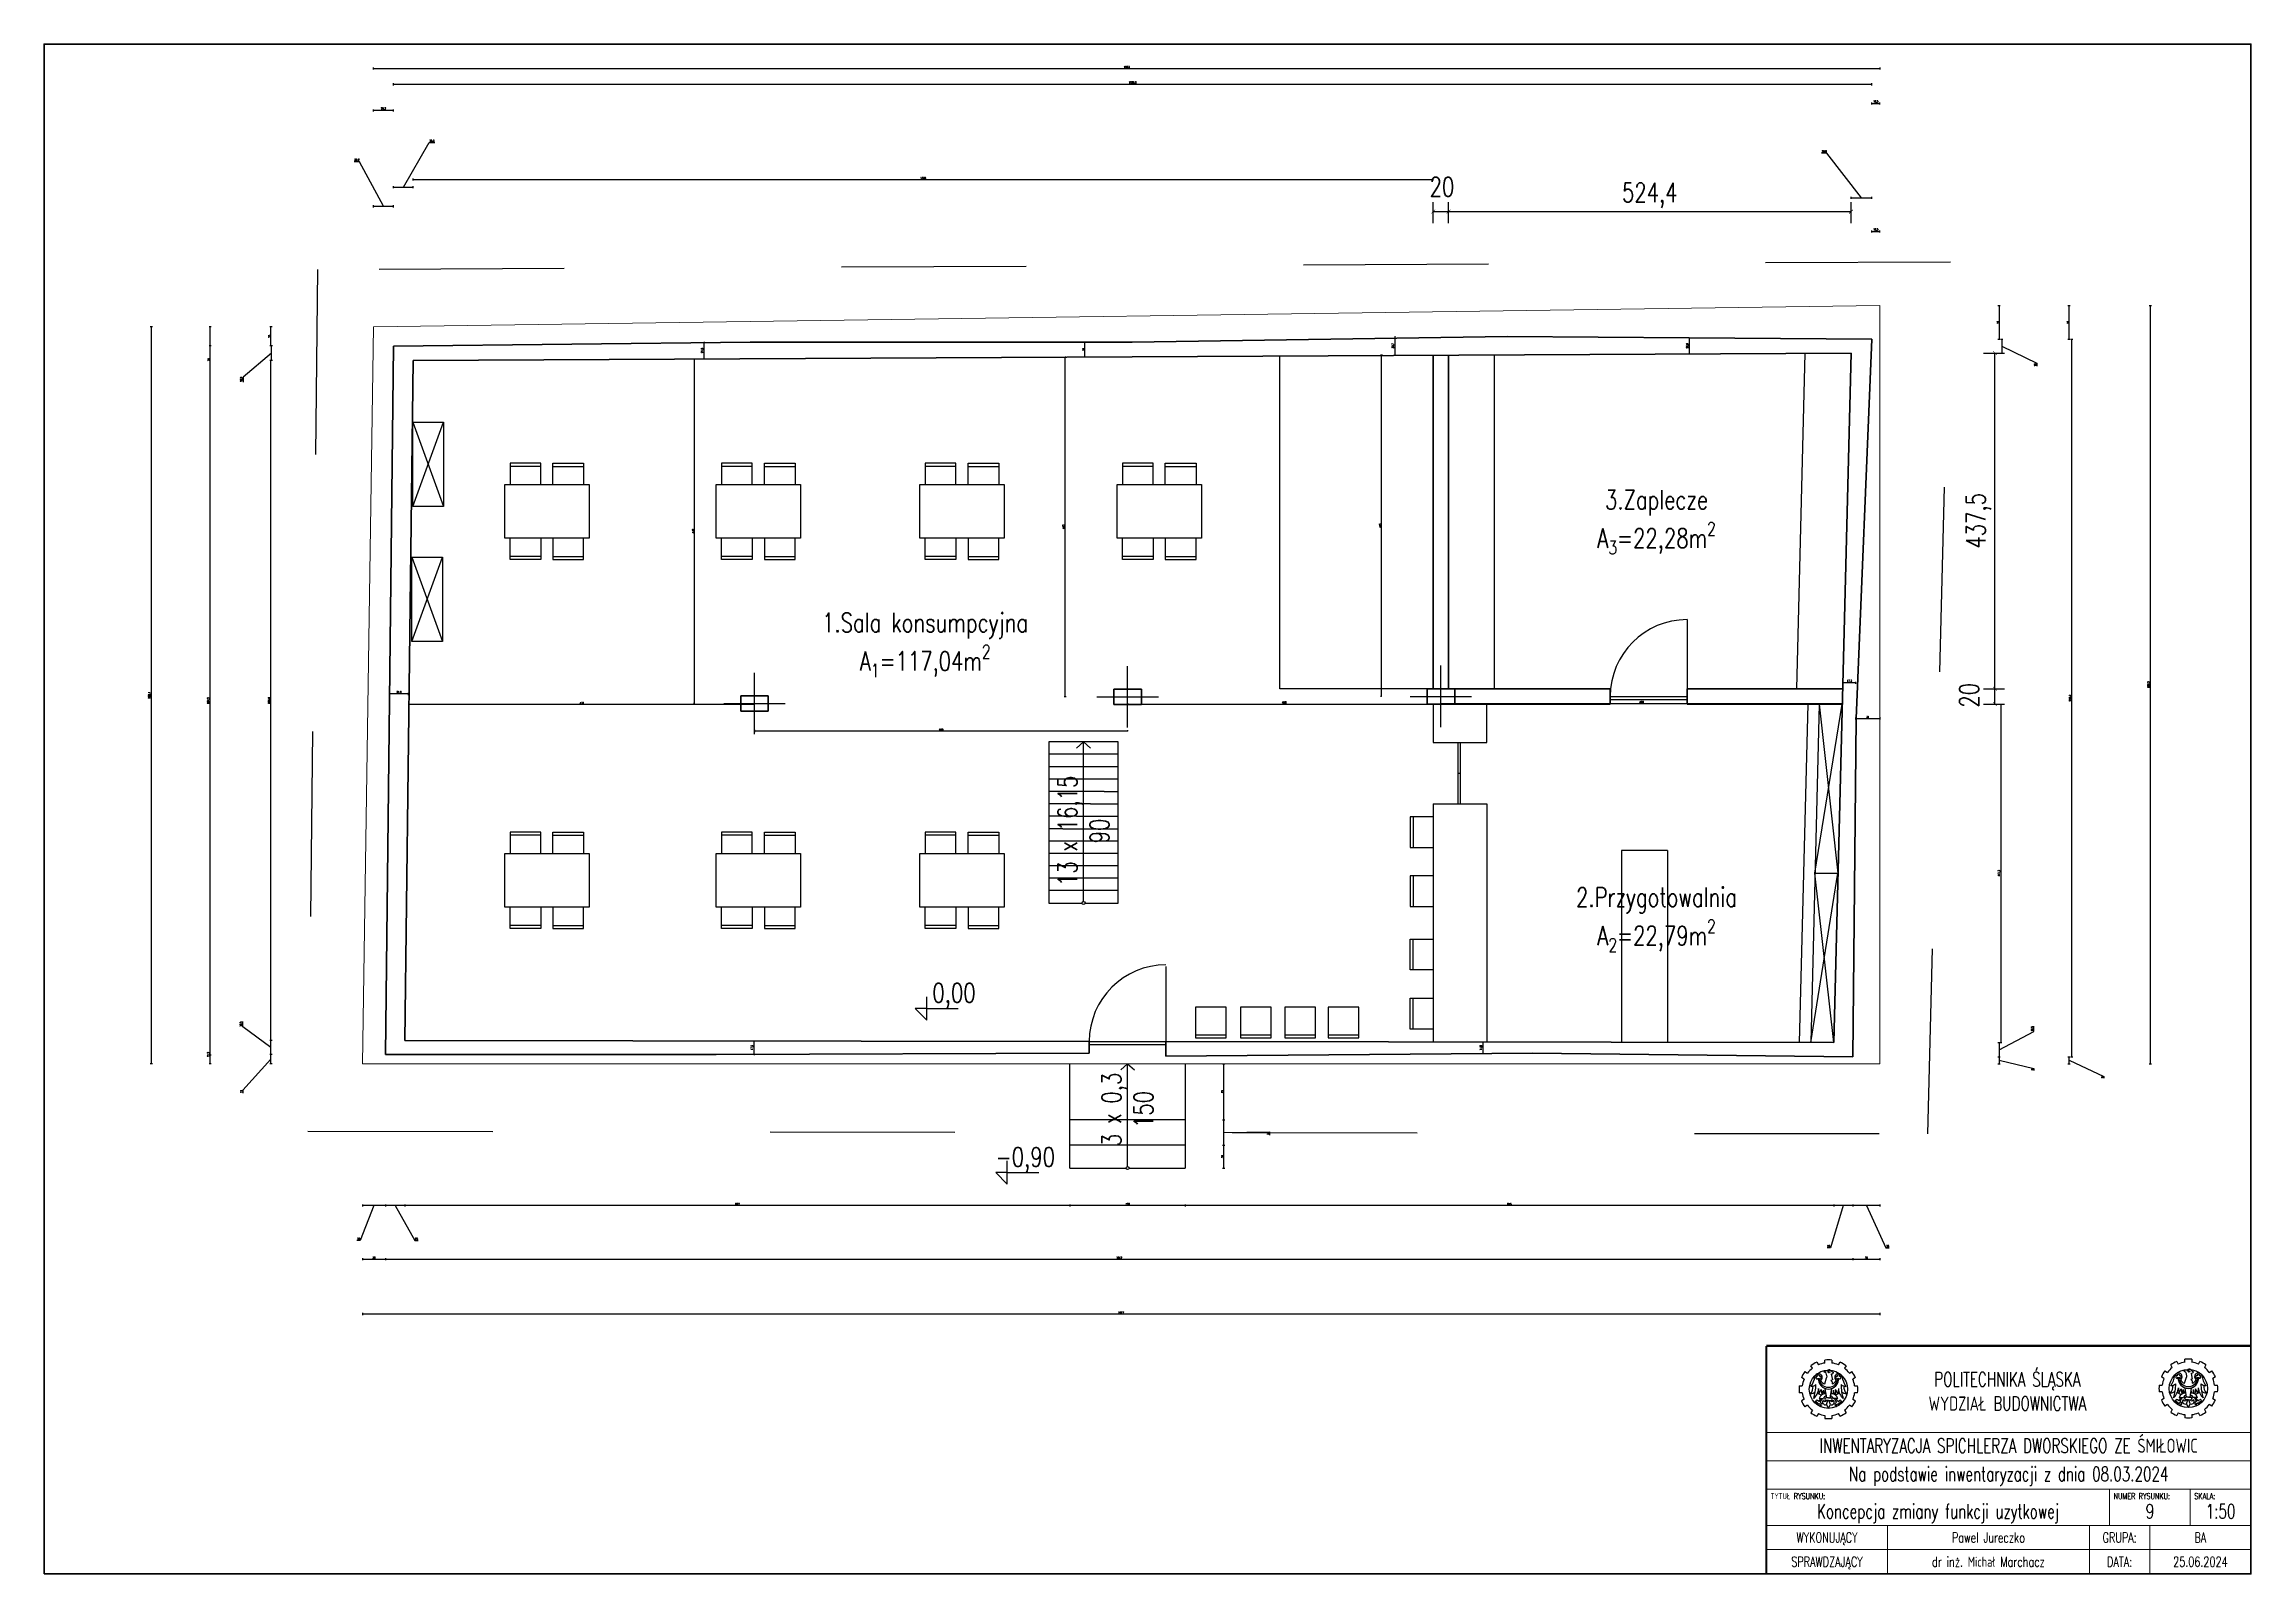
# Paper-space layout 'Układ1' of a CAD drawing. Header units: millimetres. Extents: x 5 to 292, y 5 to 204.
# The model-space entities are those that its viewports show. They can reach past a viewport. Long polylines and large blocks are cut down to what shows.
import ezdxf
from ezdxf.enums import TextEntityAlignment as Align

# ---------------------------------------------------------------- set-up
doc = ezdxf.new("R2010")
doc.units = ezdxf.units.MM
doc.linetypes.add('ACAD_ISO03W100', pattern=[30, 12, -18])
doc.layers.add('przerywana', color=7, linetype='ACAD_ISO03W100')
doc.layers.add('wymiary', color=253, linetype='Continuous', lineweight=5)
doc.layers.add('ściany', color=5, linetype='Continuous', lineweight=50)
doc.styles.add('Opisowy', font='simplex.shx', dxfattribs={"width": 0.75, "height": 2.5})
doc.styles.add('tabelka', font='simplex.shx', dxfattribs={"width": 0.7})
doc.dimstyles.new('Opisowy', dxfattribs={"dimscale": 0, "dimtxt": 2.5, "dimasz": 0.5, "dimexe": 1.25, "dimexo": 0.625, "dimtad": 1, "dimdec": 1, "dimtxsty": 'Opisowy', "dimblk": 'ARCHTICK', "dimcen": 1, "dimadec": 0, "dimazin": 0, "dimtfac": 1, "dimtdec": 1, "dimtmove": 0, "dimatfit": 3, "dimfxl": 1.5, "dimfxlon": 1, "dimarcsym": 0})

# ---------------------------------------------------------------- blocks, each defined once
blk = doc.blocks.new('polsl_logo')
at = {"color": 7, "linetype": 'Continuous', "lineweight": 25}
for p, q in [((-3.98, 5.18), (-4.36, 5.83)), ((-2.87, 6.69), (-2.5, 6.04)), ((-0.86, 6.48), (-0.86, 7.23)), ((0.86, 7.23), (0.86, 6.48)), ((2.5, 6.04), (2.87, 6.69)), ((4.36, 5.83), (3.98, 5.18)), ((-7.23, 0.86), (-6.48, 0.86)), ((-6.04, 2.5), (-6.69, 2.87)), ((-5.83, 4.36), (-5.18, 3.98)), ((-2.45, 0.16), (-2.35, -1.18)), ((-0.93, 1.31), (-0.47, 2.83)), ((-0.43, -2.12), (-0.8, 0.11)), ((-0.42, 3.34), (-0.47, 2.83)), ((-0.19, 4.45), (0.45, 4.22)), ((0.43, -2.12), (0.8, 0.11)), ((0.97, 2.3), (0.63, 2.19)), ((0.63, 2.19), (0.96, 1.86)), ((0.68, 3.75), (0.97, 2.3)), ((0.96, 1.86), (0.92, 1.3)), ((2.45, 0.16), (2.35, -1.18)), ((5.18, 3.98), (5.83, 4.36)), ((6.69, 2.87), (6.04, 2.5)), ((6.48, 0.86), (7.23, 0.86)), ((-6.48, -0.86), (-7.23, -0.86)), ((-6.04, -2.5), (-6.69, -2.87)), ((-5.18, -3.98), (-5.83, -4.36)), ((-3.98, -5.18), (-4.36, -5.83)), ((-3.32, -3.26), (-3.14, -2.86)), ((-2.91, -3.13), (-3.32, -3.26)), ((-2.99, -3.6), (-2.91, -3.13)), ((-2.64, -3.35), (-2.99, -3.6)), ((-2.73, -0.99), (-1.75, -1.46)), ((-2.31, -3.02), (-2.72, -2.77)), ((-2.64, -3.86), (-2.64, -3.35)), ((-2.29, -3.59), (-2.64, -3.86)), ((-2.35, -1.18), (-1.77, -0.1)), ((-2.31, -3.02), (-1.89, -2.27)), ((-2.29, -2.27), (-1.19, -2.27)), ((-2, -3.75), (-2.29, -3.59)), ((-2.04, -4.26), (-2, -3.75)), ((-1.82, -4.09), (-2.04, -4.26)), ((-2.01, -3.22), (-1.51, -2.27)), ((-2.01, -3.22), (-1.64, -3.51)), ((-1.77, -0.1), (-1.63, -1.38)), ((-1.47, -1.29), (-1.25, -0.27)), ((-1.25, -0.27), (-1.1, -1.17)), ((-0.88, -1.14), (-0.68, -0.58)), ((0, -2.12), (-0.59, -2.12)), ((0, -2.78), (-0.59, -2.78)), ((-0.48, -3.78), (-0.13, -2.78)), ((0, -4.71), (-0.48, -3.78)), ((-0.13, -2.78), (0, -2.78)), ((0, -2.12), (0.59, -2.12)), ((0, -2.78), (0.59, -2.78)), ((0, -4.71), (0.48, -3.78)), ((0.48, -3.78), (0.13, -2.78)), ((0.88, -1.14), (0.68, -0.58)), ((1.25, -0.27), (1.1, -1.17)), ((2.29, -2.27), (1.19, -2.27)), ((1.47, -1.29), (1.25, -0.27)), ((2.01, -3.22), (1.51, -2.27)), ((1.77, -0.1), (1.63, -1.38)), ((2.01, -3.22), (1.64, -3.51)), ((2.73, -0.99), (1.75, -1.46)), ((2.35, -1.18), (1.77, -0.1)), ((1.82, -4.09), (2.04, -4.26)), ((2.31, -3.02), (1.89, -2.27)), ((2, -3.75), (2.29, -3.59)), ((2.04, -4.26), (2, -3.75)), ((2.29, -3.59), (2.64, -3.86)), ((2.31, -3.02), (2.72, -2.77)), ((2.64, -3.86), (2.64, -3.35)), ((2.64, -3.35), (2.99, -3.6)), ((2.99, -3.6), (2.91, -3.13)), ((2.91, -3.13), (3.32, -3.26)), ((3.32, -3.26), (3.14, -2.86)), ((3.98, -5.18), (4.36, -5.83)), ((5.83, -4.36), (5.18, -3.98)), ((6.04, -2.5), (6.69, -2.87)), ((7.23, -0.86), (6.48, -0.86)), ((-2.5, -6.04), (-2.87, -6.69)), ((-0.86, -6.48), (-0.86, -7.23)), ((0.86, -6.48), (0.86, -7.23)), ((2.87, -6.69), (2.5, -6.04))]:
    blk.add_line(p, q, dxfattribs=at)
blk.add_circle((0, 0), 4.74, dxfattribs=at)
for centre, radius, start, end in [((0, 0), 7.28, 113.2451, 126.7549), ((0, 0), 6.54, 97.528, 112.472), ((0, 0), 7.28, 83.2451, 96.7549), ((0, 0), 6.54, 67.528, 82.472), ((0, 0), 7.28, 53.2451, 66.7549), ((0, 0), 7.28, 173.2451, 186.7549), ((0, 0), 7.28, 143.2451, 156.7549), ((0, 0), 6.54, 157.528, 172.472), ((0, 0), 6.54, 127.528, 142.472), ((-6.86, 0.67), 3.06, 322.7908, 2.1171), ((-9.22, 4.07), 5.94, 325.3994, 351.3916), ((-4.37, 2.7), 2, 271.0453, 308.705), ((-16.47, 1.4), 13.36, 343.765, 358.8934), ((-6.36, 0.49), 3.92, 313.8796, 355.1233), ((-2.46, 2.94), 0.919, 303.5886, 164.6343), ((-2.82, 2.86), 0.311, 78.3364, 343.272), ((-2.45, 3.22), 0.311, 350.7074, 189.2926), ((0.1, 2.63), 2.63, 176.8024, 267.8653), ((-2.08, 2.86), 0.311, 196.728, 101.6636), ((-0.03, 2.84), 2.35, 181.6175, 270.818), ((-0.42, 2.93), 1.71, 206.3629, 252.5594), ((-0.53, 3.68), 0.847, 65.9289, 136.6799), ((-1.22, 3.46), 0.803, 351.6938, 85.2151), ((0.17, 4.26), 0.547, 37.9216, 153.7101), ((0.08, 4.37), 0.245, 164.7238, 335.4042), ((-0.1, 2.63), 2.63, 272.1347, 3.1976), ((0.03, 2.84), 2.35, 269.182, 358.3825), ((1.83, 5.59), 1.58, 218.9781, 249.5666), ((0.66, 4.46), 0.711, 271.9852, 329.9147), ((0.42, 2.93), 1.71, 287.02, 333.6371), ((2.46, 2.94), 0.919, 15.3657, 236.4114), ((2.08, 2.86), 0.311, 78.3364, 343.272), ((2.45, 3.22), 0.311, 350.7074, 189.2926), ((6.36, 0.49), 3.92, 184.8767, 226.1204), ((2.82, 2.86), 0.311, 196.728, 101.6636), ((4.37, 2.7), 2, 231.295, 268.9547), ((16.47, 1.4), 13.36, 181.1066, 196.235), ((9.22, 4.07), 5.94, 188.6084, 214.6006), ((6.86, 0.67), 3.06, 177.8829, 217.2092), ((0, 0), 6.54, 37.528, 52.472), ((0, 0), 7.28, 23.2451, 36.7549), ((0, 0), 6.54, 7.528, 22.472), ((0, 0), 7.28, 353.2451, 6.7549), ((0, 0), 7.28, 203.2451, 216.7549), ((0, 0), 6.54, 187.528, 202.472), ((0, 0), 6.54, 217.528, 232.472), ((-5.28, 2.05), 3.34, 284.7987, 307.045), ((-2.88, -3.05), 0.316, 60.6862, 144.6612), ((-0.8, -2.69), 1.55, 82.0318, 164.4286), ((-2.02, -3.7), 0.434, 298.4284, 26.8458), ((-0.79, -3.2), 0.658, 130.1748, 297.8123), ((-0.83, -2.69), 0.382, 180, 347.4774), ((-0.48, -2.39), 0.718, 92.0136, 170.7352), ((-0.59, -2.45), 0.327, 90, 270), ((0.83, -2.69), 0.382, 192.5226, 0), ((0.79, -3.2), 0.658, 242.1877, 49.8252), ((0.48, -2.39), 0.718, 9.2648, 87.9864), ((0.8, -2.69), 1.55, 15.5714, 97.9682), ((0.59, -2.45), 0.327, 270, 90), ((2.02, -3.7), 0.434, 153.1542, 241.5716), ((2.88, -3.05), 0.316, 35.3388, 119.3138), ((5.28, 2.05), 3.34, 232.955, 255.2013), ((0, 0), 6.54, 307.528, 322.472), ((0, 0), 7.28, 323.2451, 336.7549), ((0, 0), 6.54, 337.528, 352.472), ((0, 0), 7.28, 233.2451, 246.7549), ((0, 0), 6.54, 247.528, 262.472), ((0, 0), 7.28, 263.2451, 276.7549), ((0, 0), 6.54, 277.528, 292.472), ((0, 0), 7.28, 293.2451, 306.7549)]:
    blk.add_arc(centre, radius, start, end, dxfattribs=at)
blk = doc.blocks.new('MOSTY_TABELKA')
at = {"color": 7}
for points, const_width in [([(-120, 0), (-120, 56.5)], 0.5), ([(0, 56.5), (-120, 56.5)], 0.5), ([(0, 35), (-120, 35)], 0.25), ([(0, 28), (-120, 28)], 0.25), ([(0, 21), (-120, 21)], 0.25), ([(-35, 12), (-35, 21)], 0.25), ([(-15, 12), (-15, 21)], 0.25), ([(0, 12), (-120, 12)], 0.25), ([(-90, 0), (-90, 12)], 0.25), ([(-40, 0), (-40, 12)], 0.25), ([(-25, 0), (-25, 12)], 0.25), ([(0, 6), (-120, 6)], 0.25)]:
    blk.add_lwpolyline(points, dxfattribs=dict(at, const_width=const_width))
at = {"color": 7, "lineweight": 15}
for p in [(-104.64, 45.75), (-15.48, 45.93)]:
    blk.add_blockref('polsl_logo', p, dxfattribs=at)
at = {"color": 7, "lineweight": 15, "style": 'tabelka', "width": 0.7}
for s, height, p in [('POLITECHNIKA ŚLĄSKA', 3.5, (-60.32, 46.45)), ('WYDZIAŁ BUDOWNICTWA', 3.5, (-60.32, 40.45)), ('INWENTARYZACJA SPICHLERZA DWORSKIEGO ZE ŚMIŁOWIC', 3.5, (-60, 30)), ('Na podstawie inwentaryzacji z dnia 08.03.2024', 3.5, (-60, 23)), ('WYKONUJĄCY', 2.5, (-105, 7.75)), ('GRUPA:', 2.5, (-32.5, 7.75)), ('SPRAWDZAJĄCY', 2.5, (-105, 1.75)), ('DATA:', 2.5, (-32.5, 1.75))]:
    blk.add_text(s, height=height, dxfattribs=at).set_placement(p, align=Align.CENTER)
for s, p in [('TYTUŁ RYSUNKU:', (-119, 18.5)), ('NUMER RYSUNKU:', (-34, 18.5)), ('SKALA:', (-14, 18.5))]:
    blk.add_text(s, height=1.5, dxfattribs=at).set_placement(p)
at = {"color": 7, "lineweight": 15, "style": 'tabelka', "width": 0.7, "flags": 8}
for tag, height, p in [('TYTUŁ.RYS_1/2', 3.5, (-77.5, 13.75)), ('NR.RYSUNKU', 3.5, (-25, 13.75)), ('SKALA', 3.5, (-7.5, 13.75)), ('STUDENT', 2.5, (-65, 7.75)), ('GRUPA', 2.5, (-12.5, 7.75)), ('SPRAWDZAJĄCY', 2.5, (-65, 1.75)), ('DATA', 2.5, (-12.5, 1.75))]:
    blk.add_attdef(tag, text='', height=height, dxfattribs=at).set_placement(p, align=Align.CENTER)
blk = doc.blocks.new('_ArchTick')
at = {"color": 0, "linetype": 'ByBlock', "const_width": 0.15}
blk.add_lwpolyline([(-0.5, -0.5), (0.5, 0.5)], dxfattribs=at)
blk = doc.blocks.new('*D1')
at = {"layer": 'Defpoints', "color": 0}
for p in [(-124862.1, -5886.9), (-124888.3, -6044.1), (-124862.1, -6069)]:
    blk.add_point(p, dxfattribs=at)
at = {"layer": 'wymiary', "color": 0, "lineweight": -2}
for p, q in [((-124906.4, -5829), (-124913.3, -5829)), ((-124875.2, -5886.9), (-124906.4, -5829)), ((-124888.3, -5888.4), (-124888.3, -5885.6)), ((-124888.3, -5886.9), (-124862.1, -5886.9)), ((-124862.1, -5888.4), (-124862.1, -5885.6))]:
    blk.add_line(p, q, dxfattribs=at)
at = {"layer": 'wymiary', "color": 0, "lineweight": -2, "xscale": 0.5, "yscale": 0.5, "zscale": 0.5, "rotation": 180}
blk.add_blockref('_ArchTick', (-124888.3, -5886.9), dxfattribs=at)
at = {"layer": 'wymiary', "color": 0, "lineweight": -2, "xscale": 0.5, "yscale": 0.5, "zscale": 0.5}
blk.add_blockref('_ArchTick', (-124862.1, -5886.9), dxfattribs=at)
at = {"layer": 'wymiary', "color": 0, "lineweight": 5, "insert": (-124909.8, -5826.9), "char_height": 2.5, "attachment_point": 5, "style": 'Opisowy'}
blk.add_mtext('26,2', dxfattribs=at)
blk = doc.blocks.new('*D2')
at = {"layer": 'Defpoints', "color": 0}
for p in [(-124836.6, -5861.9), (-124862.1, -6069), (-124836.6, -6088)]:
    blk.add_point(p, dxfattribs=at)
at = {"layer": 'wymiary', "color": 0, "lineweight": -2}
for p, q in [((-124849.3, -5861.9), (-124815.5, -5804)), ((-124815.5, -5804), (-124808.5, -5804)), ((-124862.1, -5863.4), (-124862.1, -5860.6)), ((-124862.1, -5861.9), (-124836.6, -5861.9)), ((-124836.6, -5863.4), (-124836.6, -5860.6))]:
    blk.add_line(p, q, dxfattribs=at)
at = {"layer": 'wymiary', "color": 0, "lineweight": -2, "xscale": 0.5, "yscale": 0.5, "zscale": 0.5, "rotation": 180}
blk.add_blockref('_ArchTick', (-124862.1, -5861.9), dxfattribs=at)
at = {"layer": 'wymiary', "color": 0, "lineweight": -2, "xscale": 0.5, "yscale": 0.5, "zscale": 0.5}
blk.add_blockref('_ArchTick', (-124836.6, -5861.9), dxfattribs=at)
at = {"layer": 'wymiary', "color": 0, "lineweight": 5, "insert": (-124812, -5801.9), "char_height": 2.5, "attachment_point": 5, "style": 'Opisowy'}
blk.add_mtext('25,5', dxfattribs=at)
blk = doc.blocks.new('*D3')
at = {"layer": 'Defpoints', "color": 0}
for p in [(-123507.6, -5852), (-124836.6, -6088), (-123507.6, -6081)]:
    blk.add_point(p, dxfattribs=at)
at = {"layer": 'wymiary', "color": 0, "lineweight": -2}
for p, q in [((-124836.6, -5853.5), (-124836.6, -5850.7)), ((-124836.6, -5852), (-123507.6, -5852)), ((-123507.6, -5853.5), (-123507.6, -5850.7))]:
    blk.add_line(p, q, dxfattribs=at)
at = {"layer": 'wymiary', "color": 0, "lineweight": -2, "xscale": 0.5, "yscale": 0.5, "zscale": 0.5, "rotation": 180}
blk.add_blockref('_ArchTick', (-124836.6, -5852), dxfattribs=at)
at = {"layer": 'wymiary', "color": 0, "lineweight": -2, "xscale": 0.5, "yscale": 0.5, "zscale": 0.5}
blk.add_blockref('_ArchTick', (-123507.6, -5852), dxfattribs=at)
at = {"layer": 'wymiary', "color": 0, "lineweight": 5, "insert": (-124172.1, -5850.1), "char_height": 2.5, "attachment_point": 5, "style": 'Opisowy'}
blk.add_mtext('1329', dxfattribs=at)
blk = doc.blocks.new('*D4')
at = {"layer": 'Defpoints', "color": 0}
for p in [(-122936.2, -5875.8), (-122963.1, -6120), (-122936.2, -6102)]:
    blk.add_point(p, dxfattribs=at)
at = {"layer": 'wymiary', "color": 0, "lineweight": -2}
for p, q in [((-122994.6, -5817.9), (-123001.5, -5817.9)), ((-122949.7, -5875.8), (-122994.6, -5817.9)), ((-122963.1, -5877.3), (-122963.1, -5874.6)), ((-122963.1, -5875.8), (-122936.2, -5875.8)), ((-122936.2, -5877.3), (-122936.2, -5874.6))]:
    blk.add_line(p, q, dxfattribs=at)
at = {"layer": 'wymiary', "color": 0, "lineweight": -2, "xscale": 0.5, "yscale": 0.5, "zscale": 0.5, "rotation": 180}
blk.add_blockref('_ArchTick', (-122963.1, -5875.8), dxfattribs=at)
at = {"layer": 'wymiary', "color": 0, "lineweight": -2, "xscale": 0.5, "yscale": 0.5, "zscale": 0.5}
blk.add_blockref('_ArchTick', (-122936.2, -5875.8), dxfattribs=at)
at = {"layer": 'wymiary', "color": 0, "lineweight": 5, "insert": (-122998, -5815.8), "char_height": 2.5, "attachment_point": 5, "style": 'Opisowy'}
blk.add_mtext('26,9', dxfattribs=at)
blk = doc.blocks.new('*D5')
at = {"layer": 'Defpoints', "color": 0}
for p in [(-122925.7, -5919.7), (-122925.7, -6058.1), (-122936.2, -6102)]:
    blk.add_point(p, dxfattribs=at)
at = {"layer": 'wymiary', "color": 0, "lineweight": -2}
for p, q in [((-122936.2, -5921.2), (-122936.2, -5918.4)), ((-122936.2, -5919.7), (-122925.7, -5919.7)), ((-122925.7, -5921.2), (-122925.7, -5918.4))]:
    blk.add_line(p, q, dxfattribs=at)
at = {"layer": 'wymiary', "color": 0, "lineweight": -2, "xscale": 0.5, "yscale": 0.5, "zscale": 0.5, "rotation": 180}
blk.add_blockref('_ArchTick', (-122936.2, -5919.7), dxfattribs=at)
at = {"layer": 'wymiary', "color": 0, "lineweight": -2, "xscale": 0.5, "yscale": 0.5, "zscale": 0.5}
blk.add_blockref('_ArchTick', (-122925.7, -5919.7), dxfattribs=at)
at = {"layer": 'wymiary', "color": 0, "lineweight": 5, "insert": (-122930.9, -5917.5), "char_height": 2.5, "attachment_point": 5, "style": 'Opisowy'}
blk.add_mtext('10,5', dxfattribs=at)
blk = doc.blocks.new('*D6')
at = {"layer": 'Defpoints', "color": 0}
for p in [(-124862.1, -5761.9), (-124888.3, -6037.2), (-124862.1, -6062.2)]:
    blk.add_point(p, dxfattribs=at)
at = {"layer": 'wymiary', "color": 0, "lineweight": -2}
for p, q in [((-124888.3, -5763.4), (-124888.3, -5760.6)), ((-124888.3, -5761.9), (-124862.1, -5761.9)), ((-124862.1, -5763.4), (-124862.1, -5760.6))]:
    blk.add_line(p, q, dxfattribs=at)
at = {"layer": 'wymiary', "color": 0, "lineweight": -2, "xscale": 0.5, "yscale": 0.5, "zscale": 0.5, "rotation": 180}
blk.add_blockref('_ArchTick', (-124888.3, -5761.9), dxfattribs=at)
at = {"layer": 'wymiary', "color": 0, "lineweight": -2, "xscale": 0.5, "yscale": 0.5, "zscale": 0.5}
blk.add_blockref('_ArchTick', (-124862.1, -5761.9), dxfattribs=at)
at = {"layer": 'wymiary', "color": 0, "lineweight": 5, "insert": (-124875.2, -5759.7), "char_height": 2.5, "attachment_point": 5, "style": 'Opisowy'}
blk.add_mtext('26,2', dxfattribs=at)
blk = doc.blocks.new('*D7')
at = {"layer": 'Defpoints', "color": 0}
for p in [(-122936.2, -5728), (-124862.1, -6062.2), (-122936.2, -6053.3)]:
    blk.add_point(p, dxfattribs=at)
at = {"layer": 'wymiary', "color": 0, "lineweight": -2}
for p, q in [((-124862.1, -5729.5), (-124862.1, -5726.7)), ((-124862.1, -5728), (-122936.2, -5728)), ((-122936.2, -5729.5), (-122936.2, -5726.7))]:
    blk.add_line(p, q, dxfattribs=at)
at = {"layer": 'wymiary', "color": 0, "lineweight": -2, "xscale": 0.5, "yscale": 0.5, "zscale": 0.5, "rotation": 180}
blk.add_blockref('_ArchTick', (-124862.1, -5728), dxfattribs=at)
at = {"layer": 'wymiary', "color": 0, "lineweight": -2, "xscale": 0.5, "yscale": 0.5, "zscale": 0.5}
blk.add_blockref('_ArchTick', (-122936.2, -5728), dxfattribs=at)
at = {"layer": 'wymiary', "color": 0, "lineweight": 5, "insert": (-123899.1, -5725.9), "char_height": 2.5, "attachment_point": 5, "style": 'Opisowy'}
blk.add_mtext('1925,9', dxfattribs=at)
blk = doc.blocks.new('*D8')
at = {"layer": 'Defpoints', "color": 0}
for p in [(-122925.7, -5752.8), (-122925.7, -6009.4), (-122936.2, -6053.3)]:
    blk.add_point(p, dxfattribs=at)
at = {"layer": 'wymiary', "color": 0, "lineweight": -2}
for p, q in [((-122936.2, -5754.3), (-122936.2, -5751.5)), ((-122925.7, -5754.3), (-122925.7, -5751.5)), ((-122936.2, -5752.8), (-122925.7, -5752.8))]:
    blk.add_line(p, q, dxfattribs=at)
at = {"layer": 'wymiary', "color": 0, "lineweight": -2, "xscale": 0.5, "yscale": 0.5, "zscale": 0.5, "rotation": 180}
blk.add_blockref('_ArchTick', (-122936.2, -5752.8), dxfattribs=at)
at = {"layer": 'wymiary', "color": 0, "lineweight": -2, "xscale": 0.5, "yscale": 0.5, "zscale": 0.5}
blk.add_blockref('_ArchTick', (-122925.7, -5752.8), dxfattribs=at)
at = {"layer": 'wymiary', "color": 0, "lineweight": 5, "insert": (-122930.9, -5750.7), "char_height": 2.5, "attachment_point": 5, "style": 'Opisowy'}
blk.add_mtext('10,5', dxfattribs=at)
blk = doc.blocks.new('*D9')
at = {"layer": 'Defpoints', "color": 0}
for p in [(-122925.3, -5707.3), (-124888.3, -6017.6), (-122925.3, -6016.2)]:
    blk.add_point(p, dxfattribs=at)
at = {"layer": 'wymiary', "color": 0, "lineweight": -2}
for p, q in [((-124888.3, -5708.8), (-124888.3, -5706)), ((-124888.3, -5707.3), (-122925.3, -5707.3)), ((-122925.3, -5708.8), (-122925.3, -5706))]:
    blk.add_line(p, q, dxfattribs=at)
at = {"layer": 'wymiary', "color": 0, "lineweight": -2, "xscale": 0.5, "yscale": 0.5, "zscale": 0.5, "rotation": 180}
blk.add_blockref('_ArchTick', (-124888.3, -5707.3), dxfattribs=at)
at = {"layer": 'wymiary', "color": 0, "lineweight": -2, "xscale": 0.5, "yscale": 0.5, "zscale": 0.5}
blk.add_blockref('_ArchTick', (-122925.3, -5707.3), dxfattribs=at)
at = {"layer": 'wymiary', "color": 0, "lineweight": 5, "insert": (-123906.8, -5705.4), "char_height": 2.5, "attachment_point": 5, "style": 'Opisowy'}
blk.add_mtext('1963', dxfattribs=at)
blk = doc.blocks.new('*D10')
at = {"layer": 'Defpoints', "color": 0, "transparency": 16777216}
for p in [(-122925.7, -6016.2), (-122936.2, -6060.2), (-122770.2, -6060.2)]:
    blk.add_point(p, dxfattribs=at)
at = {"layer": 'wymiary', "color": 0, "lineweight": -2, "transparency": 16777216}
for p, q in [((-122771.7, -6016.2), (-122769, -6016.2)), ((-122770.2, -6016.2), (-122770.2, -6060.2)), ((-122771.7, -6060.2), (-122769, -6060.2))]:
    blk.add_line(p, q, dxfattribs=at)
at = {"layer": 'wymiary', "color": 0, "lineweight": -2, "transparency": 16777216, "xscale": 0.5, "yscale": 0.5, "zscale": 0.5}
for p, rotation in [((-122770.2, -6016.2), 90), ((-122770.2, -6060.2), 270)]:
    blk.add_blockref('_ArchTick', p, dxfattribs=dict(at, rotation=rotation))
at = {"layer": 'wymiary', "color": 0, "lineweight": 5, "transparency": 16777216, "insert": (-122772.1, -6038.2), "char_height": 2.5, "attachment_point": 5, "rotation": 90, "style": 'Opisowy'}
blk.add_mtext('44', dxfattribs=at)
blk = doc.blocks.new('*D11')
at = {"layer": 'Defpoints', "color": 0, "transparency": 16777216}
for p in [(-122936.2, -6060.2), (-122963.1, -6078.2), (-122766.6, -6078.2)]:
    blk.add_point(p, dxfattribs=at)
at = {"layer": 'wymiary', "color": 0, "lineweight": -2, "transparency": 16777216}
for p, q in [((-122768.1, -6060.2), (-122765.3, -6060.2)), ((-122766.6, -6060.2), (-122766.6, -6078.2)), ((-122768.1, -6078.2), (-122765.3, -6078.2)), ((-122766.6, -6069.2), (-122721.2, -6091.6)), ((-122721.2, -6091.6), (-122721.2, -6095.5))]:
    blk.add_line(p, q, dxfattribs=at)
at = {"layer": 'wymiary', "color": 0, "lineweight": -2, "transparency": 16777216, "xscale": 0.5, "yscale": 0.5, "zscale": 0.5}
for p, rotation in [((-122766.6, -6060.2), 90), ((-122766.6, -6078.2), 270)]:
    blk.add_blockref('_ArchTick', p, dxfattribs=dict(at, rotation=rotation))
at = {"layer": 'wymiary', "color": 0, "lineweight": 5, "transparency": 16777216, "insert": (-122723.1, -6093.6), "char_height": 2.5, "attachment_point": 5, "rotation": 90, "style": 'Opisowy'}
blk.add_mtext('18', dxfattribs=at)
blk = doc.blocks.new('*D12')
at = {"layer": 'Defpoints', "color": 0}
for p in [(-122974.6, -6535.6), (-122985.7, -6976.9), (-122768, -6976.9)]:
    blk.add_point(p, dxfattribs=at)
at = {"layer": 'wymiary', "color": 0, "lineweight": -2}
for p, q in [((-122769.5, -6535.6), (-122766.8, -6535.6)), ((-122768, -6535.6), (-122768, -6976.9)), ((-122769.5, -6976.9), (-122766.8, -6976.9))]:
    blk.add_line(p, q, dxfattribs=at)
at = {"layer": 'wymiary', "color": 0, "lineweight": -2, "xscale": 0.5, "yscale": 0.5, "zscale": 0.5}
for p, rotation in [((-122768, -6535.6), 90), ((-122768, -6976.9), 270)]:
    blk.add_blockref('_ArchTick', p, dxfattribs=dict(at, rotation=rotation))
at = {"layer": 'wymiary', "color": 0, "lineweight": 5, "insert": (-122770.1, -6756.2), "char_height": 2.5, "attachment_point": 5, "rotation": 90, "style": 'Opisowy'}
blk.add_mtext('441,3', dxfattribs=at)
blk = doc.blocks.new('*D13')
at = {"layer": 'Defpoints', "color": 0, "transparency": 16777216}
for p in [(-122985.7, -6976.9), (-122960.7, -6995.4), (-122770.2, -6995.4)]:
    blk.add_point(p, dxfattribs=at)
at = {"layer": 'wymiary', "color": 0, "lineweight": -2, "transparency": 16777216}
for p, q in [((-122724.8, -6962.2), (-122724.8, -6955.6)), ((-122771.7, -6976.9), (-122769, -6976.9)), ((-122770.2, -6986.1), (-122724.8, -6962.2)), ((-122770.2, -6976.9), (-122770.2, -6995.4)), ((-122771.7, -6995.4), (-122769, -6995.4))]:
    blk.add_line(p, q, dxfattribs=at)
at = {"layer": 'wymiary', "color": 0, "lineweight": -2, "transparency": 16777216, "xscale": 0.5, "yscale": 0.5, "zscale": 0.5}
for p, rotation in [((-122770.2, -6976.9), 90), ((-122770.2, -6995.4), 270)]:
    blk.add_blockref('_ArchTick', p, dxfattribs=dict(at, rotation=rotation))
at = {"layer": 'wymiary', "color": 0, "lineweight": 5, "transparency": 16777216, "insert": (-122727, -6958.9), "char_height": 2.5, "attachment_point": 5, "rotation": 90, "style": 'Opisowy'}
blk.add_mtext('18,5', dxfattribs=at)
blk = doc.blocks.new('*D14')
at = {"layer": 'Defpoints', "color": 0, "transparency": 16777216}
for p in [(-122960.7, -6995.4), (-122925.7, -7004.4), (-122770.2, -7004.4)]:
    blk.add_point(p, dxfattribs=at)
at = {"layer": 'wymiary', "color": 0, "lineweight": -2, "transparency": 16777216}
for p, q in [((-122771.7, -6995.4), (-122769, -6995.4)), ((-122771.7, -7004.4), (-122769, -7004.4)), ((-122770.2, -6995.4), (-122770.2, -7004.4)), ((-122770.2, -6999.9), (-122724.8, -7010.7)), ((-122724.8, -7010.7), (-122724.8, -7013.1))]:
    blk.add_line(p, q, dxfattribs=at)
at = {"layer": 'wymiary', "color": 0, "lineweight": -2, "transparency": 16777216, "xscale": 0.5, "yscale": 0.5, "zscale": 0.5}
for p, rotation in [((-122770.2, -6995.4), 90), ((-122770.2, -7004.4), 270)]:
    blk.add_blockref('_ArchTick', p, dxfattribs=dict(at, rotation=rotation))
at = {"layer": 'wymiary', "color": 0, "lineweight": 5, "transparency": 16777216, "insert": (-122726.7, -7011.9), "char_height": 2.5, "attachment_point": 5, "rotation": 90, "style": 'Opisowy'}
blk.add_mtext('9', dxfattribs=at)
blk = doc.blocks.new('*D15')
at = {"layer": 'Defpoints', "color": 0, "transparency": 16777216}
for p in [(-122925.7, -6510.2), (-122925.7, -6554.4), (-122956.7, -6571.4)]:
    blk.add_point(p, dxfattribs=at)
at = {"layer": 'wymiary', "color": 0, "lineweight": -2, "transparency": 16777216}
for p, q in [((-122956.7, -6555.9), (-122956.7, -6553.2)), ((-122956.7, -6554.4), (-122925.7, -6554.4)), ((-122925.7, -6552.9), (-122925.7, -6555.7))]:
    blk.add_line(p, q, dxfattribs=at)
at = {"layer": 'wymiary', "color": 0, "lineweight": -2, "transparency": 16777216, "xscale": 0.5, "yscale": 0.5, "zscale": 0.5, "rotation": 180}
blk.add_blockref('_ArchTick', (-122956.7, -6554.4), dxfattribs=at)
at = {"layer": 'wymiary', "color": 0, "lineweight": -2, "transparency": 16777216, "xscale": 0.5, "yscale": 0.5, "zscale": 0.5}
blk.add_blockref('_ArchTick', (-122925.7, -6554.4), dxfattribs=at)
at = {"layer": 'wymiary', "color": 0, "lineweight": 5, "transparency": 16777216, "insert": (-122941.2, -6552.5), "char_height": 2.5, "attachment_point": 5, "style": 'Opisowy'}
blk.add_mtext('31', dxfattribs=at)
blk = doc.blocks.new('*D16')
at = {"layer": 'Defpoints', "color": 0, "transparency": 16777216}
for p in [(-122973.9, -6507.9), (-122973.9, -6507.9), (-122956.7, -6554.4)]:
    blk.add_point(p, dxfattribs=at)
at = {"layer": 'wymiary', "color": 0, "lineweight": -2, "transparency": 16777216}
for p, q in [((-122973.9, -6507.9), (-122973.9, -6506.6)), ((-122956.7, -6507.9), (-122973.9, -6507.9)), ((-122956.7, -6509.4), (-122956.7, -6506.6))]:
    blk.add_line(p, q, dxfattribs=at)
at = {"layer": 'wymiary', "color": 0, "lineweight": -2, "transparency": 16777216, "xscale": 0.5, "yscale": 0.5, "zscale": 0.5, "rotation": 180}
blk.add_blockref('_ArchTick', (-122973.9, -6507.9), dxfattribs=at)
at = {"layer": 'wymiary', "color": 0, "lineweight": -2, "transparency": 16777216, "xscale": 0.5, "yscale": 0.5, "zscale": 0.5}
blk.add_blockref('_ArchTick', (-122956.7, -6507.9), dxfattribs=at)
at = {"layer": 'wymiary', "color": 0, "lineweight": 5, "transparency": 16777216, "insert": (-122965.3, -6505.8), "char_height": 2.5, "attachment_point": 5, "style": 'Opisowy'}
blk.add_mtext('17,3', dxfattribs=at)
blk = doc.blocks.new('*D17')
at = {"layer": 'Defpoints', "color": 0, "transparency": 16777216}
for p in [(-122960.7, -6952.8), (-122925.7, -6961.8), (-122960.7, -7189.2)]:
    blk.add_point(p, dxfattribs=at)
at = {"layer": 'wymiary', "color": 0, "lineweight": -2, "transparency": 16777216}
for p, q in [((-122960.7, -7187.7), (-122960.7, -7190.4)), ((-122925.7, -7189.2), (-122960.7, -7189.2)), ((-122943.2, -7189.2), (-122917.6, -7244.1)), ((-122925.7, -7187.7), (-122925.7, -7190.4)), ((-122917.6, -7244.1), (-122913.3, -7244.1))]:
    blk.add_line(p, q, dxfattribs=at)
at = {"layer": 'wymiary', "color": 0, "lineweight": -2, "transparency": 16777216, "xscale": 0.5, "yscale": 0.5, "zscale": 0.5, "rotation": 180}
blk.add_blockref('_ArchTick', (-122960.7, -7189.2), dxfattribs=at)
at = {"layer": 'wymiary', "color": 0, "lineweight": -2, "transparency": 16777216, "xscale": 0.5, "yscale": 0.5, "zscale": 0.5}
blk.add_blockref('_ArchTick', (-122925.7, -7189.2), dxfattribs=at)
at = {"layer": 'wymiary', "color": 0, "lineweight": 5, "transparency": 16777216, "insert": (-122915.4, -7242.2), "char_height": 2.5, "attachment_point": 5, "style": 'Opisowy'}
blk.add_mtext('35', dxfattribs=at)
blk = doc.blocks.new('*D18')
at = {"layer": 'Defpoints', "color": 0, "transparency": 16777216}
for p in [(-122985.7, -6934.3), (-122960.7, -6952.8), (-122985.7, -7189.2)]:
    blk.add_point(p, dxfattribs=at)
at = {"layer": 'wymiary', "color": 0, "lineweight": -2, "transparency": 16777216}
for p, q in [((-122973.2, -7189.2), (-122990.1, -7244.1)), ((-122985.7, -7187.7), (-122985.7, -7190.4)), ((-122960.7, -7189.2), (-122985.7, -7189.2)), ((-122960.7, -7187.7), (-122960.7, -7190.4)), ((-122990.1, -7244.1), (-122994.4, -7244.1))]:
    blk.add_line(p, q, dxfattribs=at)
at = {"layer": 'wymiary', "color": 0, "lineweight": -2, "transparency": 16777216, "xscale": 0.5, "yscale": 0.5, "zscale": 0.5, "rotation": 180}
blk.add_blockref('_ArchTick', (-122985.7, -7189.2), dxfattribs=at)
at = {"layer": 'wymiary', "color": 0, "lineweight": -2, "transparency": 16777216, "xscale": 0.5, "yscale": 0.5, "zscale": 0.5}
blk.add_blockref('_ArchTick', (-122960.7, -7189.2), dxfattribs=at)
at = {"layer": 'wymiary', "color": 0, "lineweight": 5, "transparency": 16777216, "insert": (-122992.2, -7242.2), "char_height": 2.5, "attachment_point": 5, "style": 'Opisowy'}
blk.add_mtext('25', dxfattribs=at)
blk = doc.blocks.new('*D19')
at = {"layer": 'Defpoints', "color": 0, "transparency": 16777216}
for p in [(-123830.7, -6951.8), (-122985.7, -6934.3), (-123830.7, -7189.2)]:
    blk.add_point(p, dxfattribs=at)
at = {"layer": 'wymiary', "color": 0, "lineweight": -2, "transparency": 16777216}
for p, q in [((-123830.7, -7187.7), (-123830.7, -7190.4)), ((-122985.7, -7189.2), (-123830.7, -7189.2)), ((-122985.7, -7187.7), (-122985.7, -7190.4))]:
    blk.add_line(p, q, dxfattribs=at)
at = {"layer": 'wymiary', "color": 0, "lineweight": -2, "transparency": 16777216, "xscale": 0.5, "yscale": 0.5, "zscale": 0.5, "rotation": 180}
blk.add_blockref('_ArchTick', (-123830.7, -7189.2), dxfattribs=at)
at = {"layer": 'wymiary', "color": 0, "lineweight": -2, "transparency": 16777216, "xscale": 0.5, "yscale": 0.5, "zscale": 0.5}
blk.add_blockref('_ArchTick', (-122985.7, -7189.2), dxfattribs=at)
at = {"layer": 'wymiary', "color": 0, "lineweight": 5, "transparency": 16777216, "insert": (-123408.2, -7187.3), "char_height": 2.5, "attachment_point": 5, "style": 'Opisowy'}
blk.add_mtext('845', dxfattribs=at)
blk = doc.blocks.new('*D20')
at = {"layer": 'Defpoints', "color": 0, "transparency": 16777216}
for p in [(-123980.8, -6947.8), (-123830.7, -6951.8), (-123980.8, -7189.2)]:
    blk.add_point(p, dxfattribs=at)
at = {"layer": 'wymiary', "color": 0, "lineweight": -2, "transparency": 16777216}
for p, q in [((-123980.8, -7187.7), (-123980.8, -7190.4)), ((-123830.7, -7189.2), (-123980.8, -7189.2)), ((-123830.7, -7187.7), (-123830.7, -7190.4))]:
    blk.add_line(p, q, dxfattribs=at)
at = {"layer": 'wymiary', "color": 0, "lineweight": -2, "transparency": 16777216, "xscale": 0.5, "yscale": 0.5, "zscale": 0.5, "rotation": 180}
blk.add_blockref('_ArchTick', (-123980.8, -7189.2), dxfattribs=at)
at = {"layer": 'wymiary', "color": 0, "lineweight": -2, "transparency": 16777216, "xscale": 0.5, "yscale": 0.5, "zscale": 0.5}
blk.add_blockref('_ArchTick', (-123830.7, -7189.2), dxfattribs=at)
at = {"layer": 'wymiary', "color": 0, "lineweight": 5, "transparency": 16777216, "insert": (-123905.7, -7187.3), "char_height": 2.5, "attachment_point": 5, "style": 'Opisowy'}
blk.add_mtext('150', dxfattribs=at)
blk = doc.blocks.new('*D21')
at = {"layer": 'Defpoints', "color": 0, "transparency": 16777216}
for p in [(-124847.3, -6931.3), (-123980.8, -6947.8), (-124847.3, -7189.2)]:
    blk.add_point(p, dxfattribs=at)
at = {"layer": 'wymiary', "color": 0, "lineweight": -2, "transparency": 16777216}
for p, q in [((-124847.3, -7187.7), (-124847.3, -7190.4)), ((-123980.8, -7189.2), (-124847.3, -7189.2)), ((-123980.8, -7187.7), (-123980.8, -7190.4))]:
    blk.add_line(p, q, dxfattribs=at)
at = {"layer": 'wymiary', "color": 0, "lineweight": -2, "transparency": 16777216, "xscale": 0.5, "yscale": 0.5, "zscale": 0.5, "rotation": 180}
blk.add_blockref('_ArchTick', (-124847.3, -7189.2), dxfattribs=at)
at = {"layer": 'wymiary', "color": 0, "lineweight": -2, "transparency": 16777216, "xscale": 0.5, "yscale": 0.5, "zscale": 0.5}
blk.add_blockref('_ArchTick', (-123980.8, -7189.2), dxfattribs=at)
at = {"layer": 'wymiary', "color": 0, "lineweight": 5, "transparency": 16777216, "insert": (-124414, -7187.3), "char_height": 2.5, "attachment_point": 5, "style": 'Opisowy'}
blk.add_mtext('867', dxfattribs=at)
blk = doc.blocks.new('*D22')
at = {"layer": 'Defpoints', "color": 0, "transparency": 16777216}
for p in [(-124847.3, -6931.3), (-124872.5, -6949.8), (-124872.5, -7189.2)]:
    blk.add_point(p, dxfattribs=at)
at = {"layer": 'wymiary', "color": 0, "lineweight": -2, "transparency": 16777216}
for p, q in [((-124872.5, -7187.7), (-124872.5, -7190.4)), ((-124847.3, -7189.2), (-124872.5, -7189.2)), ((-124859.9, -7189.2), (-124834.3, -7234.6)), ((-124847.3, -7187.7), (-124847.3, -7190.4)), ((-124834.3, -7234.6), (-124830, -7234.6))]:
    blk.add_line(p, q, dxfattribs=at)
at = {"layer": 'wymiary', "color": 0, "lineweight": -2, "transparency": 16777216, "xscale": 0.5, "yscale": 0.5, "zscale": 0.5, "rotation": 180}
blk.add_blockref('_ArchTick', (-124872.5, -7189.2), dxfattribs=at)
at = {"layer": 'wymiary', "color": 0, "lineweight": -2, "transparency": 16777216, "xscale": 0.5, "yscale": 0.5, "zscale": 0.5}
blk.add_blockref('_ArchTick', (-124847.3, -7189.2), dxfattribs=at)
at = {"layer": 'wymiary', "color": 0, "lineweight": 5, "transparency": 16777216, "insert": (-124832.2, -7232.7), "char_height": 2.5, "attachment_point": 5, "style": 'Opisowy'}
blk.add_mtext('25', dxfattribs=at)
blk = doc.blocks.new('*D23')
at = {"layer": 'Defpoints', "color": 0, "transparency": 16777216}
for p in [(-124872.5, -6949.8), (-124902.7, -6961.8), (-124902.7, -7189.2)]:
    blk.add_point(p, dxfattribs=at)
at = {"layer": 'wymiary', "color": 0, "lineweight": -2, "transparency": 16777216}
for p, q in [((-124887.6, -7189.2), (-124905.5, -7234.6)), ((-124902.7, -7187.7), (-124902.7, -7190.4)), ((-124872.5, -7189.2), (-124902.7, -7189.2)), ((-124872.5, -7187.7), (-124872.5, -7190.4)), ((-124905.5, -7234.6), (-124909.8, -7234.6))]:
    blk.add_line(p, q, dxfattribs=at)
at = {"layer": 'wymiary', "color": 0, "lineweight": -2, "transparency": 16777216, "xscale": 0.5, "yscale": 0.5, "zscale": 0.5, "rotation": 180}
blk.add_blockref('_ArchTick', (-124902.7, -7189.2), dxfattribs=at)
at = {"layer": 'wymiary', "color": 0, "lineweight": -2, "transparency": 16777216, "xscale": 0.5, "yscale": 0.5, "zscale": 0.5}
blk.add_blockref('_ArchTick', (-124872.5, -7189.2), dxfattribs=at)
at = {"layer": 'wymiary', "color": 0, "lineweight": 5, "transparency": 16777216, "insert": (-124907.6, -7232.7), "char_height": 2.5, "attachment_point": 5, "style": 'Opisowy'}
blk.add_mtext('30', dxfattribs=at)
blk = doc.blocks.new('*D24')
at = {"layer": 'Defpoints', "color": 0}
for p in [(-124872.7, -6920.5), (-124902.7, -6932.5), (-124872.7, -7259.2)]:
    blk.add_point(p, dxfattribs=at)
at = {"layer": 'wymiary', "color": 0, "lineweight": -2}
for p, q in [((-124902.7, -7257.7), (-124902.7, -7260.4)), ((-124902.7, -7259.2), (-124872.7, -7259.2)), ((-124872.7, -7257.7), (-124872.7, -7260.4))]:
    blk.add_line(p, q, dxfattribs=at)
at = {"layer": 'wymiary', "color": 0, "lineweight": -2, "xscale": 0.5, "yscale": 0.5, "zscale": 0.5, "rotation": 180}
blk.add_blockref('_ArchTick', (-124902.7, -7259.2), dxfattribs=at)
at = {"layer": 'wymiary', "color": 0, "lineweight": -2, "xscale": 0.5, "yscale": 0.5, "zscale": 0.5}
blk.add_blockref('_ArchTick', (-124872.7, -7259.2), dxfattribs=at)
at = {"layer": 'wymiary', "color": 0, "lineweight": 5, "insert": (-124887.7, -7257.3), "char_height": 2.5, "attachment_point": 5, "style": 'Opisowy'}
blk.add_mtext('30', dxfattribs=at)
blk = doc.blocks.new('*D25')
at = {"layer": 'Defpoints', "color": 0}
for p in [(-124872.7, -6920.5), (-122960.7, -6923.5), (-122960.7, -7259.2)]:
    blk.add_point(p, dxfattribs=at)
at = {"layer": 'wymiary', "color": 0, "lineweight": -2}
for p, q in [((-124872.7, -7257.7), (-124872.7, -7260.4)), ((-124872.7, -7259.2), (-122960.7, -7259.2)), ((-122960.7, -7257.7), (-122960.7, -7260.4))]:
    blk.add_line(p, q, dxfattribs=at)
at = {"layer": 'wymiary', "color": 0, "lineweight": -2, "xscale": 0.5, "yscale": 0.5, "zscale": 0.5, "rotation": 180}
blk.add_blockref('_ArchTick', (-124872.7, -7259.2), dxfattribs=at)
at = {"layer": 'wymiary', "color": 0, "lineweight": -2, "xscale": 0.5, "yscale": 0.5, "zscale": 0.5}
blk.add_blockref('_ArchTick', (-122960.7, -7259.2), dxfattribs=at)
at = {"layer": 'wymiary', "color": 0, "lineweight": 5, "insert": (-123916.7, -7257.3), "char_height": 2.5, "attachment_point": 5, "style": 'Opisowy'}
blk.add_mtext('1912', dxfattribs=at)
blk = doc.blocks.new('*D26')
at = {"layer": 'Defpoints', "color": 0}
for p in [(-122960.7, -6923.5), (-122925.7, -6932.5), (-122925.7, -7259.2)]:
    blk.add_point(p, dxfattribs=at)
at = {"layer": 'wymiary', "color": 0, "lineweight": -2}
for p, q in [((-122960.7, -7257.7), (-122960.7, -7260.4)), ((-122960.7, -7259.2), (-122925.7, -7259.2)), ((-122925.7, -7257.7), (-122925.7, -7260.4))]:
    blk.add_line(p, q, dxfattribs=at)
at = {"layer": 'wymiary', "color": 0, "lineweight": -2, "xscale": 0.5, "yscale": 0.5, "zscale": 0.5, "rotation": 180}
blk.add_blockref('_ArchTick', (-122960.7, -7259.2), dxfattribs=at)
at = {"layer": 'wymiary', "color": 0, "lineweight": -2, "xscale": 0.5, "yscale": 0.5, "zscale": 0.5}
blk.add_blockref('_ArchTick', (-122925.7, -7259.2), dxfattribs=at)
at = {"layer": 'wymiary', "color": 0, "lineweight": 5, "insert": (-122943.2, -7257.3), "char_height": 2.5, "attachment_point": 5, "style": 'Opisowy'}
blk.add_mtext('35', dxfattribs=at)
blk = doc.blocks.new('*D27')
at = {"layer": 'Defpoints', "color": 0}
for p in [(-124902.7, -6954.3), (-122925.7, -6954.3), (-124902.7, -7330.7)]:
    blk.add_point(p, dxfattribs=at)
at = {"layer": 'wymiary', "color": 0, "lineweight": -2}
for p, q in [((-124902.7, -7329.2), (-124902.7, -7332)), ((-122925.7, -7330.7), (-124902.7, -7330.7)), ((-122925.7, -7329.2), (-122925.7, -7332))]:
    blk.add_line(p, q, dxfattribs=at)
at = {"layer": 'wymiary', "color": 0, "lineweight": -2, "xscale": 0.5, "yscale": 0.5, "zscale": 0.5, "rotation": 180}
blk.add_blockref('_ArchTick', (-124902.7, -7330.7), dxfattribs=at)
at = {"layer": 'wymiary', "color": 0, "lineweight": -2, "xscale": 0.5, "yscale": 0.5, "zscale": 0.5}
blk.add_blockref('_ArchTick', (-122925.7, -7330.7), dxfattribs=at)
at = {"layer": 'wymiary', "color": 0, "lineweight": 5, "insert": (-123914.2, -7328.8), "char_height": 2.5, "attachment_point": 5, "style": 'Opisowy'}
blk.add_mtext('1977', dxfattribs=at)
blk = doc.blocks.new('*D28')
at = {"layer": 'Defpoints', "color": 0}
for p in [(-125021.8, -6992.4), (-124832.7, -7004.4), (-124802.5, -6992.4)]:
    blk.add_point(p, dxfattribs=at)
at = {"layer": 'wymiary', "color": 0, "lineweight": -2}
for p, q in [((-125021.8, -6998.4), (-125058.6, -7038.7)), ((-125020.3, -6992.4), (-125023.1, -6992.4)), ((-125020.3, -7004.4), (-125023.1, -7004.4)), ((-125021.8, -7004.4), (-125021.8, -6992.4)), ((-125058.6, -7038.7), (-125058.6, -7042.6))]:
    blk.add_line(p, q, dxfattribs=at)
at = {"layer": 'wymiary', "color": 0, "lineweight": -2, "xscale": 0.5, "yscale": 0.5, "zscale": 0.5}
for p, rotation in [((-125021.8, -6992.4), 90), ((-125021.8, -7004.4), 270)]:
    blk.add_blockref('_ArchTick', p, dxfattribs=dict(at, rotation=rotation))
at = {"layer": 'wymiary', "color": 0, "lineweight": 5, "insert": (-125060.4, -7040.6), "char_height": 2.5, "attachment_point": 5, "rotation": 90, "style": 'Opisowy'}
blk.add_mtext('12', dxfattribs=at)
blk = doc.blocks.new('*D29')
at = {"layer": 'Defpoints', "color": 0}
for p in [(-125021.8, -6973.9), (-124777.3, -6973.9), (-124802.5, -6992.4)]:
    blk.add_point(p, dxfattribs=at)
at = {"layer": 'wymiary', "color": 0, "lineweight": -2}
for p, q in [((-125058.6, -6956.1), (-125058.6, -6949.5)), ((-125021.8, -6983.2), (-125058.6, -6956.1)), ((-125020.3, -6973.9), (-125023.1, -6973.9)), ((-125021.8, -6992.4), (-125021.8, -6973.9)), ((-125020.3, -6992.4), (-125023.1, -6992.4))]:
    blk.add_line(p, q, dxfattribs=at)
at = {"layer": 'wymiary', "color": 0, "lineweight": -2, "xscale": 0.5, "yscale": 0.5, "zscale": 0.5}
for p, rotation in [((-125021.8, -6973.9), 90), ((-125021.8, -6992.4), 270)]:
    blk.add_blockref('_ArchTick', p, dxfattribs=dict(at, rotation=rotation))
at = {"layer": 'wymiary', "color": 0, "lineweight": 5, "insert": (-125060.7, -6952.8), "char_height": 2.5, "attachment_point": 5, "rotation": 90, "style": 'Opisowy'}
blk.add_mtext('18,5', dxfattribs=at)
blk = doc.blocks.new('*D30')
at = {"layer": 'Defpoints', "color": 0}
for p in [(-125021.8, -6088), (-124836.4, -6088), (-124777.3, -6973.9)]:
    blk.add_point(p, dxfattribs=at)
at = {"layer": 'wymiary', "color": 0, "lineweight": -2}
for p, q in [((-125020.3, -6088), (-125023.1, -6088)), ((-125021.8, -6973.9), (-125021.8, -6088)), ((-125020.3, -6973.9), (-125023.1, -6973.9))]:
    blk.add_line(p, q, dxfattribs=at)
at = {"layer": 'wymiary', "color": 0, "lineweight": -2, "xscale": 0.5, "yscale": 0.5, "zscale": 0.5}
for p, rotation in [((-125021.8, -6088), 90), ((-125021.8, -6973.9), 270)]:
    blk.add_blockref('_ArchTick', p, dxfattribs=dict(at, rotation=rotation))
at = {"layer": 'wymiary', "color": 0, "lineweight": 5, "insert": (-125023.9, -6530.9), "char_height": 2.5, "attachment_point": 5, "rotation": 90, "style": 'Opisowy'}
blk.add_mtext('885,9', dxfattribs=at)
blk = doc.blocks.new('*D31')
at = {"layer": 'Defpoints', "color": 0}
for p in [(-125021.2, -6069), (-124862.1, -6069), (-124836.4, -6088)]:
    blk.add_point(p, dxfattribs=at)
at = {"layer": 'wymiary', "color": 0, "lineweight": -2}
for p, q in [((-125019.7, -6069), (-125022.5, -6069)), ((-125021.2, -6088), (-125021.2, -6069)), ((-125021.2, -6078.5), (-125058, -6109.5)), ((-125019.7, -6088), (-125022.5, -6088)), ((-125058, -6109.5), (-125058, -6116))]:
    blk.add_line(p, q, dxfattribs=at)
at = {"layer": 'wymiary', "color": 0, "lineweight": -2, "xscale": 0.5, "yscale": 0.5, "zscale": 0.5}
for p, rotation in [((-125021.2, -6069), 90), ((-125021.2, -6088), 270)]:
    blk.add_blockref('_ArchTick', p, dxfattribs=dict(at, rotation=rotation))
at = {"layer": 'wymiary', "color": 0, "lineweight": 5, "insert": (-125060.1, -6112.7), "char_height": 2.5, "attachment_point": 5, "rotation": 90, "style": 'Opisowy'}
blk.add_mtext('18,9', dxfattribs=at)
blk = doc.blocks.new('*D32')
at = {"layer": 'Defpoints', "color": 0}
for p in [(-125021.8, -6044.1), (-124888.3, -6044.1), (-124862.1, -6069)]:
    blk.add_point(p, dxfattribs=at)
at = {"layer": 'wymiary', "color": 0, "lineweight": -2}
for p, q in [((-125020.3, -6044.1), (-125023.1, -6044.1)), ((-125020.3, -6069), (-125023.1, -6069)), ((-125021.8, -6069), (-125021.8, -6044.1))]:
    blk.add_line(p, q, dxfattribs=at)
at = {"layer": 'wymiary', "color": 0, "lineweight": -2, "xscale": 0.5, "yscale": 0.5, "zscale": 0.5}
for p, rotation in [((-125021.8, -6044.1), 90), ((-125021.8, -6069), 270)]:
    blk.add_blockref('_ArchTick', p, dxfattribs=dict(at, rotation=rotation))
at = {"layer": 'wymiary', "color": 0, "lineweight": 5, "insert": (-125023.7, -6056.5), "char_height": 2.5, "attachment_point": 5, "rotation": 90, "style": 'Opisowy'}
blk.add_mtext('25', dxfattribs=at)
blk = doc.blocks.new('*D33')
at = {"layer": 'Defpoints', "color": 0}
for p in [(-125101, -6993.2), (-124832.7, -7004.4), (-124802.7, -6993.2)]:
    blk.add_point(p, dxfattribs=at)
at = {"layer": 'wymiary', "color": 0, "lineweight": -2}
for p, q in [((-125099.5, -6993.2), (-125102.2, -6993.2)), ((-125099.5, -7004.4), (-125102.2, -7004.4)), ((-125101, -7004.4), (-125101, -6993.2))]:
    blk.add_line(p, q, dxfattribs=at)
at = {"layer": 'wymiary', "color": 0, "lineweight": -2, "xscale": 0.5, "yscale": 0.5, "zscale": 0.5}
for p, rotation in [((-125101, -6993.2), 90), ((-125101, -7004.4), 270)]:
    blk.add_blockref('_ArchTick', p, dxfattribs=dict(at, rotation=rotation))
at = {"layer": 'wymiary', "color": 0, "lineweight": 5, "insert": (-125103.1, -6992.4), "char_height": 2.5, "attachment_point": 5, "rotation": 90, "style": 'Opisowy'}
blk.add_mtext('11,2', dxfattribs=at)
blk = doc.blocks.new('*D34')
at = {"layer": 'Defpoints', "color": 0}
for p in [(-125101, -6069), (-124862.1, -6069), (-124802.7, -6993.2)]:
    blk.add_point(p, dxfattribs=at)
at = {"layer": 'wymiary', "color": 0, "lineweight": -2}
for p, q in [((-125099.5, -6069), (-125102.2, -6069)), ((-125101, -6993.2), (-125101, -6069)), ((-125099.5, -6993.2), (-125102.2, -6993.2))]:
    blk.add_line(p, q, dxfattribs=at)
at = {"layer": 'wymiary', "color": 0, "lineweight": -2, "xscale": 0.5, "yscale": 0.5, "zscale": 0.5}
for p, rotation in [((-125101, -6069), 90), ((-125101, -6993.2), 270)]:
    blk.add_blockref('_ArchTick', p, dxfattribs=dict(at, rotation=rotation))
at = {"layer": 'wymiary', "color": 0, "lineweight": 5, "insert": (-125103.1, -6531.1), "char_height": 2.5, "attachment_point": 5, "rotation": 90, "style": 'Opisowy'}
blk.add_mtext('924,2', dxfattribs=at)
blk = doc.blocks.new('*D35')
at = {"layer": 'Defpoints', "color": 0}
for p in [(-125101, -6044.1), (-124888.3, -6044.1), (-124862.1, -6069)]:
    blk.add_point(p, dxfattribs=at)
at = {"layer": 'wymiary', "color": 0, "lineweight": -2}
for p, q in [((-125099.5, -6044.1), (-125102.2, -6044.1)), ((-125099.5, -6069), (-125102.2, -6069)), ((-125101, -6069), (-125101, -6044.1)), ((-125101, -6088.9), (-125101, -6069))]:
    blk.add_line(p, q, dxfattribs=at)
at = {"layer": 'wymiary', "color": 0, "lineweight": -2, "xscale": 0.5, "yscale": 0.5, "zscale": 0.5}
for p, rotation in [((-125101, -6044.1), 90), ((-125101, -6069), 270)]:
    blk.add_blockref('_ArchTick', p, dxfattribs=dict(at, rotation=rotation))
at = {"layer": 'wymiary', "color": 0, "lineweight": 5, "insert": (-125102.9, -6086.7), "char_height": 2.5, "attachment_point": 5, "rotation": 90, "style": 'Opisowy'}
blk.add_mtext('25', dxfattribs=at)
blk = doc.blocks.new('*D36')
at = {"layer": 'Defpoints', "color": 0}
for p in [(-124888.3, -6044.1), (-125177.8, -7004.4), (-124902.7, -7004.4)]:
    blk.add_point(p, dxfattribs=at)
at = {"layer": 'wymiary', "color": 0, "lineweight": -2}
for p, q in [((-125176.3, -6044.1), (-125179.1, -6044.1)), ((-125177.8, -6044.1), (-125177.8, -7004.4)), ((-125176.3, -7004.4), (-125179.1, -7004.4))]:
    blk.add_line(p, q, dxfattribs=at)
at = {"layer": 'wymiary', "color": 0, "lineweight": -2, "xscale": 0.5, "yscale": 0.5, "zscale": 0.5}
for p, rotation in [((-125177.8, -6044.1), 90), ((-125177.8, -7004.4), 270)]:
    blk.add_blockref('_ArchTick', p, dxfattribs=dict(at, rotation=rotation))
at = {"layer": 'wymiary', "color": 0, "lineweight": 5, "insert": (-125180, -6524.2), "char_height": 2.5, "attachment_point": 5, "rotation": 90, "style": 'Opisowy'}
blk.add_mtext('960,4', dxfattribs=at)
blk = doc.blocks.new('*D37')
at = {"layer": 'Defpoints', "color": 0}
for p in [(-124842, -6530.9), (-124842, -6536.2), (-124391.8, -6570.9)]:
    blk.add_point(p, dxfattribs=at)
at = {"layer": 'wymiary', "color": 0, "lineweight": -2}
for p, q in [((-124842, -6534.7), (-124842, -6537.5)), ((-124391.8, -6536.2), (-124842, -6536.2)), ((-124391.8, -6537.7), (-124391.8, -6535))]:
    blk.add_line(p, q, dxfattribs=at)
at = {"layer": 'wymiary', "color": 0, "lineweight": -2, "xscale": 0.5, "yscale": 0.5, "zscale": 0.5, "rotation": 180}
blk.add_blockref('_ArchTick', (-124842, -6536.2), dxfattribs=at)
at = {"layer": 'wymiary', "color": 0, "lineweight": -2, "xscale": 0.5, "yscale": 0.5, "zscale": 0.5}
blk.add_blockref('_ArchTick', (-124391.8, -6536.2), dxfattribs=at)
at = {"layer": 'wymiary', "color": 0, "lineweight": 5, "insert": (-124616.9, -6534.3), "char_height": 2.5, "attachment_point": 5, "style": 'Opisowy'}
blk.add_mtext('432', dxfattribs=at)
blk = doc.blocks.new('*D38')
at = {"layer": 'Defpoints', "color": 0}
for p in [(-124472.1, -6085.8), (-124469.8, -6085.8), (-124469.8, -6534.8)]:
    blk.add_point(p, dxfattribs=at)
at = {"layer": 'wymiary', "color": 0, "lineweight": -2}
for p, q in [((-124471.3, -6085.8), (-124468.6, -6085.8)), ((-124469.8, -6534.8), (-124469.8, -6085.8)), ((-124469.8, -6534.8), (-124471.1, -6534.8))]:
    blk.add_line(p, q, dxfattribs=at)
at = {"layer": 'wymiary', "color": 0, "lineweight": -2, "xscale": 0.5, "yscale": 0.5, "zscale": 0.5}
for p, rotation in [((-124469.8, -6085.8), 90), ((-124469.8, -6534.8), 270)]:
    blk.add_blockref('_ArchTick', p, dxfattribs=dict(at, rotation=rotation))
at = {"layer": 'wymiary', "color": 0, "lineweight": 5, "insert": (-124471.7, -6310.3), "char_height": 2.5, "attachment_point": 5, "rotation": 90, "style": 'Opisowy'}
blk.add_mtext('449', dxfattribs=at)
blk = doc.blocks.new('*D39')
at = {"layer": 'Defpoints', "color": 0}
for p in [(-124391.8, -6544.8), (-124391.8, -6570.9), (-123905.6, -6570.9)]:
    blk.add_point(p, dxfattribs=at)
at = {"layer": 'wymiary', "color": 0, "lineweight": -2}
for p, q in [((-124391.8, -6569.4), (-124391.8, -6572.2)), ((-123905.6, -6570.9), (-124391.8, -6570.9)), ((-123905.6, -6570.9), (-123905.6, -6569.7))]:
    blk.add_line(p, q, dxfattribs=at)
at = {"layer": 'wymiary', "color": 0, "lineweight": -2, "xscale": 0.5, "yscale": 0.5, "zscale": 0.5, "rotation": 180}
blk.add_blockref('_ArchTick', (-124391.8, -6570.9), dxfattribs=at)
at = {"layer": 'wymiary', "color": 0, "lineweight": -2, "xscale": 0.5, "yscale": 0.5, "zscale": 0.5}
blk.add_blockref('_ArchTick', (-123905.6, -6570.9), dxfattribs=at)
at = {"layer": 'wymiary', "color": 0, "lineweight": 5, "insert": (-124148.7, -6569), "char_height": 2.5, "attachment_point": 5, "style": 'Opisowy'}
blk.add_mtext('450', dxfattribs=at)
blk = doc.blocks.new('*D40')
at = {"layer": 'Defpoints', "color": 0, "transparency": 16777216}
for p in [(-123905.6, -6536.2), (-123497.6, -6535.6), (-123497.6, -6535.6)]:
    blk.add_point(p, dxfattribs=at)
at = {"layer": 'wymiary', "color": 0, "lineweight": -2, "transparency": 16777216}
for p, q in [((-123905.6, -6535.6), (-123905.6, -6534.4)), ((-123905.6, -6535.6), (-123497.6, -6535.6)), ((-123497.6, -6535.6), (-123497.6, -6534.4))]:
    blk.add_line(p, q, dxfattribs=at)
at = {"layer": 'wymiary', "color": 0, "lineweight": -2, "transparency": 16777216, "xscale": 0.5, "yscale": 0.5, "zscale": 0.5, "rotation": 180}
blk.add_blockref('_ArchTick', (-123905.6, -6535.6), dxfattribs=at)
at = {"layer": 'wymiary', "color": 0, "lineweight": -2, "transparency": 16777216, "xscale": 0.5, "yscale": 0.5, "zscale": 0.5}
blk.add_blockref('_ArchTick', (-123497.6, -6535.6), dxfattribs=at)
at = {"layer": 'wymiary', "color": 0, "lineweight": 5, "transparency": 16777216, "insert": (-123701.6, -6533.7), "char_height": 2.5, "attachment_point": 5, "style": 'Opisowy'}
blk.add_mtext('408', dxfattribs=at)
blk = doc.blocks.new('*D41')
at = {"layer": 'Defpoints', "color": 0}
for p in [(-123577.1, -6080.6), (-123574.8, -6080.6), (-123574.8, -6525.6)]:
    blk.add_point(p, dxfattribs=at)
at = {"layer": 'wymiary', "color": 0, "lineweight": -2}
for p, q in [((-123576.3, -6080.6), (-123573.6, -6080.6)), ((-123574.8, -6525.6), (-123574.8, -6080.6)), ((-123574.8, -6525.6), (-123576.1, -6525.6))]:
    blk.add_line(p, q, dxfattribs=at)
at = {"layer": 'wymiary', "color": 0, "lineweight": -2, "xscale": 0.5, "yscale": 0.5, "zscale": 0.5}
for p, rotation in [((-123574.8, -6080.6), 90), ((-123574.8, -6525.6), 270)]:
    blk.add_blockref('_ArchTick', p, dxfattribs=dict(at, rotation=rotation))
at = {"layer": 'wymiary', "color": 0, "lineweight": 5, "insert": (-123576.7, -6303.1), "char_height": 2.5, "attachment_point": 5, "rotation": 90, "style": 'Opisowy'}
blk.add_mtext('445', dxfattribs=at)
blk = doc.blocks.new('*D42')
at = {"layer": 'Defpoints', "color": 0, "transparency": 16777216}
for p in [(-122974.4, -6528.3), (-123497.6, -6534.4), (-122974.4, -6535.1)]:
    blk.add_point(p, dxfattribs=at)
at = {"layer": 'wymiary', "color": 0, "lineweight": -2, "transparency": 16777216}
for p, q in [((-123497.6, -6535), (-123497.6, -6536.4)), ((-123497.6, -6535.1), (-122974.4, -6535.1)), ((-122974.4, -6533.6), (-122974.4, -6536.4))]:
    blk.add_line(p, q, dxfattribs=at)
at = {"layer": 'wymiary', "color": 0, "lineweight": -2, "transparency": 16777216, "xscale": 0.5, "yscale": 0.5, "zscale": 0.5, "rotation": 180}
blk.add_blockref('_ArchTick', (-123497.6, -6535.1), dxfattribs=at)
at = {"layer": 'wymiary', "color": 0, "lineweight": -2, "transparency": 16777216, "xscale": 0.5, "yscale": 0.5, "zscale": 0.5}
blk.add_blockref('_ArchTick', (-122974.4, -6535.1), dxfattribs=at)
at = {"layer": 'wymiary', "color": 0, "lineweight": 5, "transparency": 16777216, "insert": (-123236, -6533.2), "char_height": 2.5, "attachment_point": 5, "style": 'Opisowy'}
blk.add_mtext('420', dxfattribs=at)
blk = doc.blocks.new('*D43')
at = {"layer": 'Defpoints', "color": 0}
for p in [(-123558.1, -6056.8), (-123558, -6080.5), (-123557.7, -6080.5)]:
    blk.add_point(p, dxfattribs=at)
at = {"layer": 'wymiary', "color": 0, "lineweight": -2}
for p, q in [((-123557.7, -6056.8), (-123556.5, -6056.8)), ((-123557.7, -6056.8), (-123557.7, -6080.5)), ((-123557.7, -6080.5), (-123556.5, -6080.5))]:
    blk.add_line(p, q, dxfattribs=at)
at = {"layer": 'wymiary', "color": 0, "lineweight": -2, "xscale": 0.5, "yscale": 0.5, "zscale": 0.5}
for p, rotation in [((-123557.7, -6056.8), 90), ((-123557.7, -6080.5), 270)]:
    blk.add_blockref('_ArchTick', p, dxfattribs=dict(at, rotation=rotation))
at = {"layer": 'wymiary', "color": 0, "lineweight": 5, "insert": (-123559.9, -6068.7), "char_height": 2.5, "attachment_point": 5, "rotation": 90, "style": 'Opisowy'}
blk.add_mtext('23,7', dxfattribs=at)
blk = doc.blocks.new('*D44')
at = {"layer": 'Defpoints', "color": 0, "transparency": 16777216}
for p in [(-124457.9, -6064.1), (-124457.8, -6085.7), (-124457.7, -6085.7)]:
    blk.add_point(p, dxfattribs=at)
at = {"layer": 'wymiary', "color": 0, "lineweight": -2, "transparency": 16777216}
for p, q in [((-124457.7, -6064.1), (-124456.4, -6064.1)), ((-124457.7, -6064.1), (-124457.7, -6085.7)), ((-124457.7, -6085.7), (-124456.4, -6085.7))]:
    blk.add_line(p, q, dxfattribs=at)
at = {"layer": 'wymiary', "color": 0, "lineweight": -2, "transparency": 16777216, "xscale": 0.5, "yscale": 0.5, "zscale": 0.5}
for p, rotation in [((-124457.7, -6064.1), 90), ((-124457.7, -6085.7), 270)]:
    blk.add_blockref('_ArchTick', p, dxfattribs=dict(at, rotation=rotation))
at = {"layer": 'wymiary', "color": 0, "lineweight": 5, "transparency": 16777216, "insert": (-124459.8, -6074.9), "char_height": 2.5, "attachment_point": 5, "rotation": 90, "style": 'Opisowy'}
blk.add_mtext('21,6', dxfattribs=at)
blk = doc.blocks.new('*D45')
at = {"layer": 'Defpoints', "color": 0}
for p in [(-123962.3, -6064.1), (-123961.2, -6064.1), (-123987.2, -6083.1)]:
    blk.add_point(p, dxfattribs=at)
at = {"layer": 'wymiary', "color": 0, "lineweight": -2}
for p, q in [((-123961.6, -6064.1), (-123960, -6064.1)), ((-123961.2, -6083.1), (-123961.2, -6064.1)), ((-123962.7, -6083.1), (-123960, -6083.1))]:
    blk.add_line(p, q, dxfattribs=at)
at = {"layer": 'wymiary', "color": 0, "lineweight": -2, "xscale": 0.5, "yscale": 0.5, "zscale": 0.5}
for p, rotation in [((-123961.2, -6064.1), 90), ((-123961.2, -6083.1), 270)]:
    blk.add_blockref('_ArchTick', p, dxfattribs=dict(at, rotation=rotation))
at = {"layer": 'wymiary', "color": 0, "lineweight": 5, "insert": (-123963.1, -6073.6), "char_height": 2.5, "attachment_point": 5, "rotation": 90, "style": 'Opisowy'}
blk.add_mtext('19', dxfattribs=at)
blk = doc.blocks.new('*D46')
at = {"layer": 'Defpoints', "color": 0, "transparency": 16777216}
for p in [(-123175.2, -6058.4), (-123174.3, -6079.3), (-123174.1, -6079.3)]:
    blk.add_point(p, dxfattribs=at)
at = {"layer": 'wymiary', "color": 0, "lineweight": -2, "transparency": 16777216}
for p, q in [((-123174.6, -6058.4), (-123172.8, -6058.4)), ((-123174.1, -6058.4), (-123174.1, -6079.3)), ((-123174.1, -6079.3), (-123172.8, -6079.3))]:
    blk.add_line(p, q, dxfattribs=at)
at = {"layer": 'wymiary', "color": 0, "lineweight": -2, "transparency": 16777216, "xscale": 0.5, "yscale": 0.5, "zscale": 0.5}
for p, rotation in [((-123174.1, -6058.4), 90), ((-123174.1, -6079.3), 270)]:
    blk.add_blockref('_ArchTick', p, dxfattribs=dict(at, rotation=rotation))
at = {"layer": 'wymiary', "color": 0, "lineweight": 5, "transparency": 16777216, "insert": (-123176.2, -6068.8), "char_height": 2.5, "attachment_point": 5, "rotation": 90, "style": 'Opisowy'}
blk.add_mtext('20,9', dxfattribs=at)
blk = doc.blocks.new('*D47')
at = {"layer": 'Defpoints', "color": 0}
for p in [(-124867.4, -6522.1), (-124867.4, -6522.4), (-124842.5, -6571.4)]:
    blk.add_point(p, dxfattribs=at)
at = {"layer": 'wymiary', "color": 0, "lineweight": -2}
for p, q in [((-124867.4, -6522.4), (-124867.4, -6523.6)), ((-124842.5, -6522.4), (-124867.4, -6522.4)), ((-124842.5, -6523.9), (-124842.5, -6521.1))]:
    blk.add_line(p, q, dxfattribs=at)
at = {"layer": 'wymiary', "color": 0, "lineweight": -2, "xscale": 0.5, "yscale": 0.5, "zscale": 0.5, "rotation": 180}
blk.add_blockref('_ArchTick', (-124867.4, -6522.4), dxfattribs=at)
at = {"layer": 'wymiary', "color": 0, "lineweight": -2, "xscale": 0.5, "yscale": 0.5, "zscale": 0.5}
blk.add_blockref('_ArchTick', (-124842.5, -6522.4), dxfattribs=at)
at = {"layer": 'wymiary', "color": 0, "lineweight": 5, "insert": (-124854.9, -6520.3), "char_height": 2.5, "attachment_point": 5, "style": 'Opisowy'}
blk.add_mtext('24,9', dxfattribs=at)
blk = doc.blocks.new('*D48')
at = {"layer": 'Defpoints', "color": 0}
for p in [(-124392.8, -6974.6), (-124392.7, -6992.2), (-124392.7, -6992.2)]:
    blk.add_point(p, dxfattribs=at)
at = {"layer": 'wymiary', "color": 0, "lineweight": -2}
for p, q in [((-124392.7, -6974.6), (-124391.4, -6974.6)), ((-124392.7, -6974.6), (-124392.7, -6992.2)), ((-124392.7, -6992.2), (-124391.4, -6992.2))]:
    blk.add_line(p, q, dxfattribs=at)
at = {"layer": 'wymiary', "color": 0, "lineweight": -2, "xscale": 0.5, "yscale": 0.5, "zscale": 0.5}
for p, rotation in [((-124392.7, -6974.6), 90), ((-124392.7, -6992.2), 270)]:
    blk.add_blockref('_ArchTick', p, dxfattribs=dict(at, rotation=rotation))
at = {"layer": 'wymiary', "color": 0, "lineweight": 5, "insert": (-124394.8, -6983.4), "char_height": 2.5, "attachment_point": 5, "rotation": 90, "style": 'Opisowy'}
blk.add_mtext('17,6', dxfattribs=at)
blk = doc.blocks.new('*D49')
at = {"layer": 'Defpoints', "color": 0}
for p in [(-123443.2, -6976.2), (-123443, -6991), (-123443, -6991)]:
    blk.add_point(p, dxfattribs=at)
at = {"layer": 'wymiary', "color": 0, "lineweight": -2}
for p, q in [((-123443, -6976.2), (-123441.8, -6976.2)), ((-123443, -6976.2), (-123443, -6991)), ((-123443, -6991), (-123441.8, -6991))]:
    blk.add_line(p, q, dxfattribs=at)
at = {"layer": 'wymiary', "color": 0, "lineweight": -2, "xscale": 0.5, "yscale": 0.5, "zscale": 0.5}
for p, rotation in [((-123443, -6976.2), 90), ((-123443, -6991), 270)]:
    blk.add_blockref('_ArchTick', p, dxfattribs=dict(at, rotation=rotation))
at = {"layer": 'wymiary', "color": 0, "lineweight": 5, "insert": (-123445.1, -6983.6), "char_height": 2.5, "attachment_point": 5, "rotation": 90, "style": 'Opisowy'}
blk.add_mtext('14,8', dxfattribs=at)
blk = doc.blocks.new('*D50')
at = {"layer": 'Defpoints', "color": 0, "transparency": 16777216}
for p in [(-123830.7, -7110.4), (-123780.4, -7110.4), (-123830.7, -7140.4)]:
    blk.add_point(p, dxfattribs=at)
at = {"layer": 'wymiary', "color": 0, "lineweight": -2, "transparency": 16777216}
for p, q in [((-123781.9, -7110.4), (-123779.2, -7110.4)), ((-123780.4, -7140.4), (-123780.4, -7110.4)), ((-123781.9, -7140.4), (-123779.2, -7140.4))]:
    blk.add_line(p, q, dxfattribs=at)
at = {"layer": 'wymiary', "color": 0, "lineweight": -2, "transparency": 16777216, "xscale": 0.5, "yscale": 0.5, "zscale": 0.5}
for p, rotation in [((-123780.4, -7110.4), 90), ((-123780.4, -7140.4), 270)]:
    blk.add_blockref('_ArchTick', p, dxfattribs=dict(at, rotation=rotation))
at = {"layer": 'wymiary', "color": 0, "lineweight": 5, "transparency": 16777216, "insert": (-123782.3, -7125.4), "char_height": 2.5, "attachment_point": 5, "rotation": 90, "style": 'Opisowy'}
blk.add_mtext('30', dxfattribs=at)
blk = doc.blocks.new('*D51')
at = {"layer": 'Defpoints', "color": 0, "transparency": 16777216}
for p in [(-123830.7, -7077.4), (-123780.4, -7077.4), (-123830.7, -7110.4)]:
    blk.add_point(p, dxfattribs=at)
at = {"layer": 'wymiary', "color": 0, "lineweight": -2, "transparency": 16777216}
for p, q in [((-123781.9, -7077.4), (-123779.2, -7077.4)), ((-123780.4, -7110.4), (-123780.4, -7077.4)), ((-123780.4, -7093.9), (-123720.7, -7093.3)), ((-123720.7, -7093.3), (-123720.7, -7097.6)), ((-123781.9, -7110.4), (-123779.2, -7110.4))]:
    blk.add_line(p, q, dxfattribs=at)
at = {"layer": 'wymiary', "color": 0, "lineweight": -2, "transparency": 16777216, "xscale": 0.5, "yscale": 0.5, "zscale": 0.5}
for p, rotation in [((-123780.4, -7077.4), 90), ((-123780.4, -7110.4), 270)]:
    blk.add_blockref('_ArchTick', p, dxfattribs=dict(at, rotation=rotation))
at = {"layer": 'wymiary', "color": 0, "lineweight": 5, "transparency": 16777216, "insert": (-123722.6, -7095.4), "char_height": 2.5, "attachment_point": 5, "rotation": 90, "style": 'Opisowy'}
blk.add_mtext('33', dxfattribs=at)
blk = doc.blocks.new('*D52')
at = {"layer": 'Defpoints', "color": 0, "transparency": 16777216}
for p in [(-123830.7, -7004.4), (-123780.4, -7004.4), (-123830.7, -7077.4)]:
    blk.add_point(p, dxfattribs=at)
at = {"layer": 'wymiary', "color": 0, "lineweight": -2, "transparency": 16777216}
for p, q in [((-123781.9, -7004.4), (-123779.2, -7004.4)), ((-123780.4, -7077.4), (-123780.4, -7004.4)), ((-123781.9, -7077.4), (-123779.2, -7077.4))]:
    blk.add_line(p, q, dxfattribs=at)
at = {"layer": 'wymiary', "color": 0, "lineweight": -2, "transparency": 16777216, "xscale": 0.5, "yscale": 0.5, "zscale": 0.5}
for p, rotation in [((-123780.4, -7004.4), 90), ((-123780.4, -7077.4), 270)]:
    blk.add_blockref('_ArchTick', p, dxfattribs=dict(at, rotation=rotation))
at = {"layer": 'wymiary', "color": 0, "lineweight": 5, "transparency": 16777216, "insert": (-123782.3, -7040.9), "char_height": 2.5, "attachment_point": 5, "rotation": 90, "style": 'Opisowy'}
blk.add_mtext('73', dxfattribs=at)
blk = doc.blocks.new('*D53')
at = {"layer": 'Defpoints', "color": 0}
for p in [(-123987.2, -6083.2), (-123987.2, -6083.2), (-123945.6, -6526.2)]:
    blk.add_point(p, dxfattribs=at)
at = {"layer": 'wymiary', "color": 0, "lineweight": -2}
for p, q in [((-123987.2, -6083.2), (-123986, -6083.2)), ((-123987.2, -6526.2), (-123987.2, -6083.2)), ((-123985.7, -6526.2), (-123988.5, -6526.2))]:
    blk.add_line(p, q, dxfattribs=at)
at = {"layer": 'wymiary', "color": 0, "lineweight": -2, "xscale": 0.5, "yscale": 0.5, "zscale": 0.5}
for p, rotation in [((-123987.2, -6083.2), 90), ((-123987.2, -6526.2), 270)]:
    blk.add_blockref('_ArchTick', p, dxfattribs=dict(at, rotation=rotation))
at = {"layer": 'wymiary', "color": 0, "lineweight": 5, "insert": (-123989.1, -6304.7), "char_height": 2.5, "attachment_point": 5, "rotation": 90, "style": 'Opisowy'}
blk.add_mtext('443', dxfattribs=at)
blk = doc.blocks.new('*D54')
at = {"layer": 'Defpoints', "color": 0, "transparency": 16777216}
for p in [(-122960.7, -6995.4), (-122925.7, -7004.4), (-122679.1, -6995.4)]:
    blk.add_point(p, dxfattribs=at)
at = {"layer": 'wymiary', "color": 0, "lineweight": -2, "transparency": 16777216}
for p, q in [((-122680.6, -6995.4), (-122677.8, -6995.4)), ((-122680.6, -7004.4), (-122677.8, -7004.4)), ((-122679.1, -7004.4), (-122679.1, -6995.4)), ((-122679.1, -6999.9), (-122633.7, -7020.9)), ((-122633.7, -7020.9), (-122633.7, -7023.3))]:
    blk.add_line(p, q, dxfattribs=at)
at = {"layer": 'wymiary', "color": 0, "lineweight": -2, "transparency": 16777216, "xscale": 0.5, "yscale": 0.5, "zscale": 0.5}
for p, rotation in [((-122679.1, -6995.4), 90), ((-122679.1, -7004.4), 270)]:
    blk.add_blockref('_ArchTick', p, dxfattribs=dict(at, rotation=rotation))
at = {"layer": 'wymiary', "color": 0, "lineweight": 5, "transparency": 16777216, "insert": (-122635.5, -7022.1), "char_height": 2.5, "attachment_point": 5, "rotation": 90, "style": 'Opisowy'}
blk.add_mtext('9', dxfattribs=at)
blk = doc.blocks.new('*D55')
at = {"layer": 'Defpoints', "color": 0, "transparency": 16777216}
for p in [(-122936.2, -6060.2), (-122675.4, -6060.2), (-122960.7, -6995.4)]:
    blk.add_point(p, dxfattribs=at)
at = {"layer": 'wymiary', "color": 0, "lineweight": -2, "transparency": 16777216}
for p, q in [((-122676.9, -6060.2), (-122674.1, -6060.2)), ((-122675.4, -6995.4), (-122675.4, -6060.2)), ((-122676.9, -6995.4), (-122674.1, -6995.4))]:
    blk.add_line(p, q, dxfattribs=at)
at = {"layer": 'wymiary', "color": 0, "lineweight": -2, "transparency": 16777216, "xscale": 0.5, "yscale": 0.5, "zscale": 0.5}
for p, rotation in [((-122675.4, -6060.2), 90), ((-122675.4, -6995.4), 270)]:
    blk.add_blockref('_ArchTick', p, dxfattribs=dict(at, rotation=rotation))
at = {"layer": 'wymiary', "color": 0, "lineweight": 5, "transparency": 16777216, "insert": (-122677.5, -6527.8), "char_height": 2.5, "attachment_point": 5, "rotation": 90, "style": 'Opisowy'}
blk.add_mtext('935,2', dxfattribs=at)
blk = doc.blocks.new('*D56')
at = {"layer": 'Defpoints', "color": 0, "transparency": 16777216}
for p in [(-122925.7, -6016.2), (-122679.1, -6016.2), (-122936.2, -6060.2)]:
    blk.add_point(p, dxfattribs=at)
at = {"layer": 'wymiary', "color": 0, "lineweight": -2, "transparency": 16777216}
for p, q in [((-122680.6, -6016.2), (-122677.8, -6016.2)), ((-122679.1, -6060.2), (-122679.1, -6016.2)), ((-122680.6, -6060.2), (-122677.8, -6060.2))]:
    blk.add_line(p, q, dxfattribs=at)
at = {"layer": 'wymiary', "color": 0, "lineweight": -2, "transparency": 16777216, "xscale": 0.5, "yscale": 0.5, "zscale": 0.5}
for p, rotation in [((-122679.1, -6016.2), 90), ((-122679.1, -6060.2), 270)]:
    blk.add_blockref('_ArchTick', p, dxfattribs=dict(at, rotation=rotation))
at = {"layer": 'wymiary', "color": 0, "lineweight": 5, "transparency": 16777216, "insert": (-122680.9, -6038.2), "char_height": 2.5, "attachment_point": 5, "rotation": 90, "style": 'Opisowy'}
blk.add_mtext('44', dxfattribs=at)
blk = doc.blocks.new('*D57')
at = {"layer": 'Defpoints', "color": 0, "transparency": 16777216}
for p in [(-122925.7, -6016.2), (-122573, -6016.2), (-122925.7, -7004.4)]:
    blk.add_point(p, dxfattribs=at)
at = {"layer": 'wymiary', "color": 0, "lineweight": -2, "transparency": 16777216}
for p, q in [((-122574.5, -6016.2), (-122571.7, -6016.2)), ((-122573, -7004.4), (-122573, -6016.2)), ((-122574.5, -7004.4), (-122571.7, -7004.4))]:
    blk.add_line(p, q, dxfattribs=at)
at = {"layer": 'wymiary', "color": 0, "lineweight": -2, "transparency": 16777216, "xscale": 0.5, "yscale": 0.5, "zscale": 0.5}
for p, rotation in [((-122573, -6016.2), 90), ((-122573, -7004.4), 270)]:
    blk.add_blockref('_ArchTick', p, dxfattribs=dict(at, rotation=rotation))
at = {"layer": 'wymiary', "color": 0, "lineweight": 5, "transparency": 16777216, "insert": (-122575.1, -6510.3), "char_height": 2.5, "attachment_point": 5, "rotation": 90, "style": 'Opisowy'}
blk.add_mtext('988,2', dxfattribs=at)
blk = doc.blocks.new('*D133')
at = {"layer": 'Defpoints', "color": 0, "transparency": 16777216}
for p in [(-122974.1, -6515.6), (-122775.7, -6515.6), (-122974.6, -6535.6)]:
    blk.add_point(p, dxfattribs=at)
at = {"layer": 'wymiary', "color": 0, "lineweight": -2, "transparency": 16777216}
for p, q in [((-122790.7, -6515.6), (-122763.2, -6515.6)), ((-122775.7, -6535.6), (-122775.7, -6515.6)), ((-122790.7, -6535.6), (-122763.2, -6535.6))]:
    blk.add_line(p, q, dxfattribs=at)
at = {"layer": 'wymiary', "color": 0, "lineweight": -2, "transparency": 16777216, "xscale": 5, "yscale": 5, "zscale": 5}
for p, rotation in [((-122775.7, -6515.6), 90), ((-122775.7, -6535.6), 270)]:
    blk.add_blockref('_ArchTick', p, dxfattribs=dict(at, rotation=rotation))
at = {"layer": 'wymiary', "color": 0, "transparency": 16777216, "insert": (-122809.3, -6524.2), "char_height": 25, "attachment_point": 5, "rotation": 90, "style": 'Opisowy'}
blk.add_mtext('20', dxfattribs=at)
blk = doc.blocks.new('*D134')
at = {"layer": 'Defpoints', "color": 0, "transparency": 16777216}
for p in [(-122963.1, -6078.2), (-122775.7, -6078.2), (-122974.1, -6515.6)]:
    blk.add_point(p, dxfattribs=at)
at = {"layer": 'wymiary', "color": 0, "lineweight": -2, "transparency": 16777216}
for p, q in [((-122790.7, -6078.2), (-122763.2, -6078.2)), ((-122775.7, -6515.6), (-122775.7, -6078.2)), ((-122790.7, -6515.6), (-122763.2, -6515.6))]:
    blk.add_line(p, q, dxfattribs=at)
at = {"layer": 'wymiary', "color": 0, "lineweight": -2, "transparency": 16777216, "xscale": 5, "yscale": 5, "zscale": 5}
for p, rotation in [((-122775.7, -6078.2), 90), ((-122775.7, -6515.6), 270)]:
    blk.add_blockref('_ArchTick', p, dxfattribs=dict(at, rotation=rotation))
at = {"layer": 'wymiary', "color": 0, "transparency": 16777216, "insert": (-122796.8, -6296.9), "char_height": 25, "attachment_point": 5, "rotation": 90, "style": 'Opisowy'}
blk.add_mtext('437,5', dxfattribs=at)
blk = doc.blocks.new('*D135')
at = {"layer": 'Defpoints', "color": 0, "transparency": 16777216}
for p in [(-123487.6, -5893.9), (-123507.6, -6081), (-123487.6, -6081)]:
    blk.add_point(p, dxfattribs=at)
at = {"layer": 'wymiary', "color": 0, "lineweight": -2, "transparency": 16777216}
for p, q in [((-123507.6, -5908.9), (-123507.6, -5881.4)), ((-123507.6, -5893.9), (-123487.6, -5893.9)), ((-123487.6, -5908.9), (-123487.6, -5881.4))]:
    blk.add_line(p, q, dxfattribs=at)
at = {"layer": 'wymiary', "color": 0, "lineweight": -2, "transparency": 16777216, "xscale": 5, "yscale": 5, "zscale": 5, "rotation": 180}
blk.add_blockref('_ArchTick', (-123507.6, -5893.9), dxfattribs=at)
at = {"layer": 'wymiary', "color": 0, "lineweight": -2, "transparency": 16777216, "xscale": 5, "yscale": 5, "zscale": 5}
blk.add_blockref('_ArchTick', (-123487.6, -5893.9), dxfattribs=at)
at = {"layer": 'wymiary', "color": 0, "transparency": 16777216, "insert": (-123496.2, -5861.5), "char_height": 25, "attachment_point": 5, "style": 'Opisowy'}
blk.add_mtext('20', dxfattribs=at)
blk = doc.blocks.new('*D136')
at = {"layer": 'Defpoints', "color": 0, "transparency": 16777216}
for p in [(-122963.1, -5893.9), (-123487.6, -6081), (-122963.1, -6078.2)]:
    blk.add_point(p, dxfattribs=at)
at = {"layer": 'wymiary', "color": 0, "lineweight": -2, "transparency": 16777216}
for p, q in [((-123487.6, -5908.9), (-123487.6, -5881.4)), ((-123487.6, -5893.9), (-122963.1, -5893.9)), ((-122963.1, -5908.9), (-122963.1, -5881.4))]:
    blk.add_line(p, q, dxfattribs=at)
at = {"layer": 'wymiary', "color": 0, "lineweight": -2, "transparency": 16777216, "xscale": 5, "yscale": 5, "zscale": 5, "rotation": 180}
blk.add_blockref('_ArchTick', (-123487.6, -5893.9), dxfattribs=at)
at = {"layer": 'wymiary', "color": 0, "lineweight": -2, "transparency": 16777216, "xscale": 5, "yscale": 5, "zscale": 5}
blk.add_blockref('_ArchTick', (-122963.1, -5893.9), dxfattribs=at)
at = {"layer": 'wymiary', "color": 0, "transparency": 16777216, "insert": (-123225.4, -5872.7), "char_height": 25, "attachment_point": 5, "style": 'Opisowy'}
blk.add_mtext('524,4', dxfattribs=at)

msp = doc.modelspace()

# ---------------------------------------------------------------- linework, layer by layer
at = {"lineweight": 20}
for p, q in [((-124888.28, -6043.85), (-122925.66, -6016.21)), ((-122925.66, -6016.21), (-122925.66, -7004.21)), ((-124902.66, -7004.41), (-124888.28, -6044.05)), ((-122925.66, -7004.41), (-124902.66, -7004.41))]:
    msp.add_line(p, q, dxfattribs=at)
for p, q in [((-123707.56, -6515.61), (-123707.56, -6082.08)), ((-123427.56, -6515.61), (-123427.56, -6080.61)), ((-123023.14, -6078.47), (-123034.1, -6515.61)), ((-124836.85, -6168.27), (-124796.85, -6168.27)), ((-124836.85, -6278.27), (-124836.85, -6168.27)), ((-124836.85, -6168.27), (-124796.85, -6278.27)), ((-124836.85, -6278.27), (-124796.85, -6168.27)), ((-124796.85, -6168.27), (-124796.85, -6278.27)), ((-124670.17, -6221.9), (-124710.17, -6221.9)), ((-124710.17, -6221.9), (-124710.17, -6249.67)), ((-124670.17, -6225.9), (-124710.17, -6225.9)), ((-124670.17, -6249.67), (-124670.17, -6221.9)), ((-124654.41, -6249.67), (-124654.41, -6221.9)), ((-124654.41, -6221.9), (-124614.41, -6221.9)), ((-124654.41, -6225.9), (-124614.41, -6225.9)), ((-124614.41, -6221.9), (-124614.41, -6249.67)), ((-124394.71, -6221.9), (-124434.71, -6221.9)), ((-124434.71, -6221.9), (-124434.71, -6249.67)), ((-124394.71, -6225.9), (-124434.71, -6225.9)), ((-124394.71, -6249.67), (-124394.71, -6221.9)), ((-124378.96, -6249.67), (-124378.96, -6221.9)), ((-124378.96, -6221.9), (-124338.96, -6221.9)), ((-124378.96, -6225.9), (-124338.96, -6225.9)), ((-124338.96, -6221.9), (-124338.96, -6249.67)), ((-124129.27, -6221.9), (-124169.27, -6221.9)), ((-124169.27, -6221.9), (-124169.27, -6249.67)), ((-124129.27, -6225.9), (-124169.27, -6225.9)), ((-124129.27, -6249.67), (-124129.27, -6221.9)), ((-124113.52, -6249.67), (-124113.52, -6221.9)), ((-124113.52, -6221.9), (-124073.52, -6221.9)), ((-124113.52, -6225.9), (-124073.52, -6225.9)), ((-124073.52, -6221.9), (-124073.52, -6249.67)), ((-123872.31, -6221.87), (-123912.31, -6221.87)), ((-123912.31, -6221.87), (-123912.31, -6249.64)), ((-123872.31, -6225.87), (-123912.31, -6225.87)), ((-123872.31, -6249.64), (-123872.31, -6221.87)), ((-123856.56, -6249.64), (-123856.56, -6221.87)), ((-123856.56, -6221.87), (-123816.56, -6221.87)), ((-123856.56, -6225.87), (-123816.56, -6225.87)), ((-123816.56, -6221.87), (-123816.56, -6249.64)), ((-124717.29, -6319.67), (-124717.29, -6249.67)), ((-124717.29, -6249.67), (-124607.29, -6249.67)), ((-124607.29, -6249.67), (-124607.29, -6319.67)), ((-124441.84, -6319.67), (-124441.84, -6249.67)), ((-124441.84, -6249.67), (-124331.84, -6249.67)), ((-124331.84, -6249.67), (-124331.84, -6319.67)), ((-124176.4, -6319.67), (-124176.4, -6249.67)), ((-124176.4, -6249.67), (-124066.4, -6249.67)), ((-124066.4, -6249.67), (-124066.4, -6319.67)), ((-123919.43, -6319.64), (-123919.43, -6249.64)), ((-123919.43, -6249.64), (-123809.43, -6249.64)), ((-123809.43, -6249.64), (-123809.43, -6319.64)), ((-124796.85, -6278.27), (-124836.85, -6278.27)), ((-124607.29, -6319.67), (-124717.29, -6319.67)), ((-124710.17, -6347.43), (-124710.17, -6319.67)), ((-124670.17, -6319.67), (-124670.17, -6347.43)), ((-124654.41, -6319.67), (-124654.41, -6347.43)), ((-124614.41, -6347.43), (-124614.41, -6319.67)), ((-124331.84, -6319.67), (-124441.84, -6319.67)), ((-124434.71, -6347.43), (-124434.71, -6319.67)), ((-124394.71, -6319.67), (-124394.71, -6347.43)), ((-124378.96, -6319.67), (-124378.96, -6347.43)), ((-124338.96, -6347.43), (-124338.96, -6319.67)), ((-124066.4, -6319.67), (-124176.4, -6319.67)), ((-124169.27, -6347.43), (-124169.27, -6319.67)), ((-124129.27, -6319.67), (-124129.27, -6347.43)), ((-124113.52, -6319.67), (-124113.52, -6347.43)), ((-124073.52, -6347.43), (-124073.52, -6319.67)), ((-123809.43, -6319.64), (-123919.43, -6319.64)), ((-123912.31, -6347.4), (-123912.31, -6319.64)), ((-123872.31, -6319.64), (-123872.31, -6347.4)), ((-123856.56, -6319.64), (-123856.56, -6347.4)), ((-123816.56, -6347.4), (-123816.56, -6319.64)), ((-124838.43, -6344.08), (-124798.43, -6344.08)), ((-124838.43, -6454.08), (-124838.43, -6344.08)), ((-124838.43, -6344.08), (-124798.43, -6454.08)), ((-124838.43, -6454.08), (-124798.43, -6344.08)), ((-124798.43, -6344.08), (-124798.43, -6454.08)), ((-124670.17, -6343.43), (-124710.17, -6343.43)), ((-124670.17, -6347.43), (-124710.17, -6347.43)), ((-124654.41, -6343.43), (-124614.41, -6343.43)), ((-124654.41, -6347.43), (-124614.41, -6347.43)), ((-124394.71, -6343.43), (-124434.71, -6343.43)), ((-124394.71, -6347.43), (-124434.71, -6347.43)), ((-124378.96, -6343.43), (-124338.96, -6343.43)), ((-124378.96, -6347.43), (-124338.96, -6347.43)), ((-124129.27, -6343.43), (-124169.27, -6343.43)), ((-124129.27, -6347.43), (-124169.27, -6347.43)), ((-124113.52, -6343.43), (-124073.52, -6343.43)), ((-124113.52, -6347.43), (-124073.52, -6347.43)), ((-123872.31, -6343.4), (-123912.31, -6343.4)), ((-123872.31, -6347.4), (-123912.31, -6347.4)), ((-123856.56, -6343.4), (-123816.56, -6343.4)), ((-123856.56, -6347.4), (-123816.56, -6347.4)), ((-123176.83, -6425.61), (-123176.83, -6525.61)), ((-124798.43, -6454.08), (-124838.43, -6454.08)), ((-123507.56, -6515.61), (-123707.56, -6515.61)), ((-123276.83, -6525.61), (-123176.83, -6525.61)), ((-123507.56, -6535.61), (-123507.56, -6585.61)), ((-123437.56, -6585.61), (-123437.56, -6535.61)), ((-123276.76, -6529.61), (-123176.83, -6529.61)), ((-123019.6, -6535.61), (-123030.66, -6976.81)), ((-123004.6, -6535.61), (-123015.66, -6976.81)), ((-123010.13, -6756.21), (-122974.6, -6535.61)), ((-123004.6, -6535.61), (-122980.13, -6756.21)), ((-123507.56, -6585.61), (-123437.56, -6585.61)), ((-123475.56, -6585.61), (-123475.56, -6665.61)), ((-123472.56, -6585.61), (-123472.56, -6665.61)), ((-123918.1, -6794.96), (-123918.1, -6633.46)), ((-123475.56, -6625.61), (-123472.56, -6625.61)), ((-123954.1, -6665.76), (-123918.1, -6665.76)), ((-123936.1, -6649.61), (-123918.1, -6649.61)), ((-123507.56, -6665.61), (-123437.56, -6665.61)), ((-123507.56, -6665.61), (-123507.56, -6976.09)), ((-123437.56, -6665.61), (-123437.56, -6976.18)), ((-123990.1, -6698.06), (-123918.1, -6698.06)), ((-123972.1, -6681.91), (-123918.1, -6681.91)), ((-123507.56, -6682.56), (-123537.58, -6682.56)), ((-123537.58, -6682.56), (-123537.58, -6722.56)), ((-123533.58, -6682.56), (-123533.58, -6722.56)), ((-124717.29, -6800.39), (-124717.29, -6730.39)), ((-124717.29, -6730.39), (-124607.29, -6730.39)), ((-124670.17, -6702.62), (-124710.17, -6702.62)), ((-124710.17, -6702.62), (-124710.17, -6730.39)), ((-124670.17, -6706.62), (-124710.17, -6706.62)), ((-124670.17, -6730.39), (-124670.17, -6702.62)), ((-124654.41, -6730.39), (-124654.41, -6702.62)), ((-124654.41, -6702.62), (-124614.41, -6702.62)), ((-124654.41, -6706.62), (-124614.41, -6706.62)), ((-124614.41, -6702.62), (-124614.41, -6730.39)), ((-124607.29, -6730.39), (-124607.29, -6800.39)), ((-124441.84, -6800.39), (-124441.84, -6730.39)), ((-124441.84, -6730.39), (-124331.84, -6730.39)), ((-124394.71, -6702.62), (-124434.71, -6702.62)), ((-124434.71, -6702.62), (-124434.71, -6730.39)), ((-124394.71, -6706.62), (-124434.71, -6706.62)), ((-124394.71, -6730.39), (-124394.71, -6702.62)), ((-124378.96, -6730.39), (-124378.96, -6702.62)), ((-124378.96, -6702.62), (-124338.96, -6702.62)), ((-124378.96, -6706.62), (-124338.96, -6706.62)), ((-124338.96, -6702.62), (-124338.96, -6730.39)), ((-124331.84, -6730.39), (-124331.84, -6800.39)), ((-124176.4, -6800.39), (-124176.4, -6730.39)), ((-124176.4, -6730.39), (-124066.4, -6730.39)), ((-124129.27, -6702.62), (-124169.27, -6702.62)), ((-124169.27, -6702.62), (-124169.27, -6730.39)), ((-124129.27, -6706.62), (-124169.27, -6706.62)), ((-124129.27, -6730.39), (-124129.27, -6702.62)), ((-124113.52, -6730.39), (-124113.52, -6702.62)), ((-124113.52, -6702.62), (-124073.52, -6702.62)), ((-124113.52, -6706.62), (-124073.52, -6706.62)), ((-124073.52, -6702.62), (-124073.52, -6730.39)), ((-124066.4, -6730.39), (-124066.4, -6800.39)), ((-123537.58, -6722.56), (-123507.56, -6722.56)), ((-123202.16, -6726.5), (-123262.16, -6726.5)), ((-123262.16, -6726.5), (-123262.16, -6976.46)), ((-123202.16, -6726.5), (-123202.16, -6976.55)), ((-123015.66, -6976.81), (-122980.13, -6756.21)), ((-123010.13, -6756.21), (-122980.13, -6756.21)), ((-122985.66, -6976.87), (-123010.13, -6756.21)), ((-123507.56, -6759.5), (-123537.58, -6759.5)), ((-123537.58, -6759.5), (-123537.58, -6799.5)), ((-123533.58, -6759.5), (-123533.58, -6799.5)), ((-124607.29, -6800.39), (-124717.29, -6800.39)), ((-124710.17, -6828.15), (-124710.17, -6800.39)), ((-124670.17, -6800.39), (-124670.17, -6828.15)), ((-124654.41, -6800.39), (-124654.41, -6828.15)), ((-124614.41, -6828.15), (-124614.41, -6800.39)), ((-124331.84, -6800.39), (-124441.84, -6800.39)), ((-124434.71, -6828.15), (-124434.71, -6800.39)), ((-124394.71, -6800.39), (-124394.71, -6828.15)), ((-124378.96, -6800.39), (-124378.96, -6828.15)), ((-124338.96, -6828.15), (-124338.96, -6800.39)), ((-124066.4, -6800.39), (-124176.4, -6800.39)), ((-124169.27, -6828.15), (-124169.27, -6800.39)), ((-124129.27, -6800.39), (-124129.27, -6828.15)), ((-124113.52, -6800.39), (-124113.52, -6828.15)), ((-124073.52, -6828.15), (-124073.52, -6800.39)), ((-123537.58, -6799.5), (-123507.56, -6799.5)), ((-124670.17, -6824.15), (-124710.17, -6824.15)), ((-124670.17, -6828.15), (-124710.17, -6828.15)), ((-124654.41, -6824.15), (-124614.41, -6824.15)), ((-124654.41, -6828.15), (-124614.41, -6828.15)), ((-124394.71, -6824.15), (-124434.71, -6824.15)), ((-124394.71, -6828.15), (-124434.71, -6828.15)), ((-124378.96, -6824.15), (-124338.96, -6824.15)), ((-124378.96, -6828.15), (-124338.96, -6828.15)), ((-124129.27, -6824.15), (-124169.27, -6824.15)), ((-124129.27, -6828.15), (-124169.27, -6828.15)), ((-124113.52, -6824.15), (-124073.52, -6824.15)), ((-124113.52, -6828.15), (-124073.52, -6828.15)), ((-123537.58, -6882.2), (-123537.58, -6842.2)), ((-123537.58, -6842.2), (-123507.56, -6842.2)), ((-123533.58, -6882.2), (-123533.58, -6842.2)), ((-123855.71, -6877.72), (-123855.71, -6975.56)), ((-123507.56, -6882.2), (-123537.58, -6882.2)), ((-123817.34, -6930.59), (-123817.34, -6970.59)), ((-123777.34, -6930.59), (-123817.34, -6930.59)), ((-123777.34, -6970.59), (-123777.34, -6930.59)), ((-123758.8, -6930.59), (-123758.8, -6970.59)), ((-123718.8, -6930.59), (-123758.8, -6930.59)), ((-123718.8, -6970.59), (-123718.8, -6930.59)), ((-123700.97, -6930.59), (-123700.97, -6970.59)), ((-123660.97, -6930.59), (-123700.97, -6930.59)), ((-123660.97, -6970.59), (-123660.97, -6930.59)), ((-123644.39, -6930.59), (-123644.39, -6970.59)), ((-123604.39, -6930.59), (-123644.39, -6930.59)), ((-123604.39, -6970.59), (-123604.39, -6930.59)), ((-123537.58, -6959.14), (-123537.58, -6919.14)), ((-123537.58, -6919.14), (-123507.56, -6919.14)), ((-123533.58, -6959.14), (-123533.58, -6919.14)), ((-123507.56, -6959.14), (-123537.58, -6959.14)), ((-123955.71, -6975.33), (-123855.71, -6975.56)), ((-123855.71, -6979.56), (-123955.71, -6979.56)), ((-123817.34, -6966.59), (-123777.34, -6966.59)), ((-123817.34, -6970.59), (-123777.34, -6970.59)), ((-123758.8, -6966.59), (-123718.8, -6966.59)), ((-123758.8, -6970.59), (-123718.8, -6970.59)), ((-123700.97, -6966.59), (-123660.97, -6966.59)), ((-123700.97, -6970.59), (-123660.97, -6970.59)), ((-123644.39, -6966.59), (-123604.39, -6966.59)), ((-123644.39, -6970.59), (-123604.39, -6970.59))]:
    msp.add_line(p, q)
at = {"ltscale": 0.05}
for p, q in [((-124008.1, -6584.96), (-124008.1, -6714.21)), ((-123918.1, -6584.96), (-124008.1, -6584.96)), ((-123918.1, -6633.46), (-123918.1, -6584.96)), ((-123918.1, -6601.16), (-124008.1, -6601.16)), ((-123918.1, -6617.31), (-124008.1, -6617.31)), ((-123918.1, -6633.46), (-124008.1, -6633.46)), ((-123936.1, -6649.61), (-124008.1, -6649.61)), ((-123954.1, -6665.76), (-124008.1, -6665.76)), ((-123972.1, -6681.91), (-124008.1, -6681.91)), ((-123990.1, -6698.06), (-124008.1, -6698.06))]:
    msp.add_line(p, q, dxfattribs=at)
at = {"lineweight": 25}
for p, q in [((-123963.1, -6584.96), (-123972.1, -6593.03)), ((-123963.09, -6792.8), (-123963.1, -6584.96)), ((-123963.1, -6584.96), (-123954.1, -6593.03)), ((-123918.1, -6714.21), (-124008.1, -6714.21)), ((-124008.1, -6714.21), (-124008.1, -6794.96)), ((-123918.1, -6730.36), (-124008.1, -6730.36)), ((-123918.1, -6746.51), (-124008.1, -6746.51)), ((-123918.1, -6762.66), (-124008.1, -6762.66)), ((-123918.1, -6778.81), (-124008.1, -6778.81)), ((-124008.1, -6794.96), (-123965.1, -6794.96)), ((-123961.1, -6794.96), (-123918.1, -6794.96)), ((-123980.77, -7140.41), (-123980.77, -7004.41)), ((-123905.71, -7004.41), (-123914.71, -7012.49)), ((-123905.71, -7138.41), (-123905.71, -7004.41)), ((-123905.71, -7004.41), (-123896.71, -7012.49)), ((-123830.66, -7004.41), (-123830.66, -7140.41)), ((-123830.66, -7077.41), (-123980.77, -7077.41)), ((-123830.66, -7110.41), (-123980.77, -7110.41)), ((-123980.77, -7140.41), (-123907.71, -7140.41)), ((-123903.71, -7140.41), (-123830.66, -7140.41))]:
    msp.add_line(p, q, dxfattribs=at)
at = {"lineweight": 30}
for p, q in [((-124167.29, -6947.49), (-124167.29, -6917.01)), ((-124167.29, -6932.25), (-124182.29, -6932.25)), ((-124182.29, -6932.25), (-124167.29, -6947.49)), ((-124167.29, -6932.25), (-124126.26, -6932.25)), ((-124062.57, -7161.44), (-124062.57, -7130.95)), ((-124062.57, -7146.19), (-124077.57, -7146.19)), ((-124077.57, -7146.19), (-124062.57, -7161.44)), ((-124062.57, -7146.19), (-124021.54, -7146.19))]:
    msp.add_line(p, q, dxfattribs=at)
at = {"lineweight": 15}
msp.add_line((-122925.66, -7004.41), (-122925.66, -6995.41), dxfattribs=at)
at = {"lineweight": 25}
for centre in [(-123963.09, -6794.8), (-123905.71, -7140.41)]:
    msp.add_circle(centre, 2, dxfattribs=at)
for centre, end in [((-123176.83, -6525.61), 180), ((-123855.71, -6975.56), 179.86767)]:
    msp.add_arc(centre, 100, 90, end)
at = {"layer": 'przerywana', "ltscale": 0.2}
for p, q in [((-124960.95, -5969.5), (-124973.65, -7092.25)), ((-122833.57, -5959.7), (-124960.95, -5969.5)), ((-122863.28, -7095.57), (-122833.57, -5959.7)), ((-124973.65, -7092.25), (-122863.28, -7095.57))]:
    msp.add_line(p, q, dxfattribs=at)
at = {"layer": 'wymiary', "linetype": 'ACAD_ISO03W100', "lineweight": 30, "ltscale": 0.1}
for p, q in [((-124391.81, -6574.76), (-124391.81, -6494.76)), ((-123905.61, -6566.21), (-123905.61, -6486.21)), ((-123497.56, -6565.61), (-123497.56, -6485.61)), ((-123945.61, -6526.21), (-123865.61, -6526.21)), ((-123537.56, -6525.61), (-123457.56, -6525.61)), ((-124431.81, -6534.76), (-124351.81, -6534.76))]:
    msp.add_line(p, q, dxfattribs=at)
at = {"layer": 'ściany', "lineweight": 40}
for p, q in [((-124862.08, -6069.05), (-124872.66, -6992.41)), ((-124397.65, -6064.1), (-124862.08, -6069.05)), ((-122956.66, -6554.41), (-122936.2, -6060.17)), ((-124847.29, -6973.91), (-124836.41, -6087.98)), ((-122963.14, -6078.16), (-124836.58, -6088.04)), ((-122985.66, -6976.87), (-122963.14, -6078.16)), ((-122960.66, -6995.41), (-122956.66, -6554.41)), ((-124847.29, -6973.91), (-123955.71, -6975.33)), ((-123855.71, -6975.56), (-122985.66, -6976.87)), ((-124872.52, -6992.41), (-124441.71, -6992.41)), ((-124441.71, -6992.41), (-123955.71, -6990.49)), ((-123855.71, -6994.64), (-123378.16, -6990.41)), ((-123378.16, -6990.41), (-122960.66, -6995.41))]:
    msp.add_line(p, q, dxfattribs=at)
at = {"layer": 'ściany'}
for p, q in [((-124397.65, -6064.1), (-123899.86, -6064.1)), ((-123899.86, -6064.1), (-123411.29, -6056.83)), ((-123411.29, -6056.83), (-123174.08, -6058.37)), ((-123174.08, -6058.37), (-122936.2, -6060.17)), ((-123507.56, -6515.61), (-123507.56, -6080.98)), ((-123487.56, -6515.61), (-123487.56, -6080.98)), ((-123479.56, -6515.61), (-123276.83, -6515.61)), ((-123276.83, -6515.61), (-123276.83, -6535.61)), ((-123176.83, -6515.61), (-123176.83, -6535.61)), ((-123176.83, -6515.61), (-122974.1, -6515.61)), ((-123479.56, -6535.61), (-123276.83, -6535.61)), ((-123176.83, -6535.61), (-122974.6, -6535.61)), ((-123955.71, -6990.49), (-123955.71, -6975.33)), ((-123855.71, -6994.64), (-123855.71, -6975.56))]:
    msp.add_line(p, q, dxfattribs=at)
at = {"layer": 'ściany', "lineweight": 50}
for p, q in [((-124373.81, -6524.76), (-124409.81, -6524.76)), ((-124409.81, -6544.76), (-124409.81, -6524.76)), ((-124373.81, -6544.76), (-124373.81, -6524.76)), ((-123887.61, -6516.21), (-123923.61, -6516.21)), ((-123923.61, -6536.21), (-123923.61, -6516.21)), ((-123887.61, -6536.21), (-123887.61, -6516.21)), ((-123479.56, -6515.61), (-123515.56, -6515.61)), ((-123515.56, -6515.61), (-123515.56, -6535.61)), ((-123479.56, -6535.61), (-123479.56, -6515.61)), ((-124409.81, -6544.76), (-124373.81, -6544.76)), ((-123923.61, -6536.21), (-123887.61, -6536.21)), ((-123515.56, -6535.61), (-123479.56, -6535.61))]:
    msp.add_line(p, q, dxfattribs=at)

# ---------------------------------------------------------------- texts
at = {"char_height": 25, "width": 426.9436, "attachment_point": 5, "style": 'Opisowy'}
for s, insert in [('\\A1;3.Zaplecze\\PA{\\H0.7x;\\S^ 3;}=22,28m{\\H0.7x;\\S2^ ;}', (-123216.51, -6298.63)), ('\\A1;1.Sala konsumpcyjna\\PA{\\H0.7x;\\S^ 1;}=117,04m{\\H0.7x;\\S2^ ;}', (-124169.42, -6458.76)), ('\\A1;2.Przygotowalnia\\PA{\\H0.7x;\\S^ 2;}=22,79m{\\H0.7x;\\S2^ ;}', (-123216.51, -6816.64))]:
    msp.add_mtext(s, dxfattribs=dict(at, insert=insert))
at = {"char_height": 25, "width": 224.1275, "attachment_point": 5, "rotation": 90, "style": 'Opisowy'}
for s, insert in [('13 x 16,15\\P90', (-123963.1, -6700.94)), ('3 x 0,3\\P150', (-123905.71, -7063.98))]:
    msp.add_mtext(s, dxfattribs=dict(at, insert=insert))
at = {"lineweight": 30, "char_height": 25, "width": 56.0344, "attachment_point": 1, "style": 'Opisowy'}
for s, insert in [('\\pi-0.55424;0,00', (-124159.41, -6899.47)), ('-0,90', (-124077.57, -7113.41))]:
    msp.add_mtext(s, dxfattribs=dict(at, insert=insert))

# ---------------------------------------------------------------- dimensions: what is measured, and where the dimension line sits
at = {"layer": 'wymiary', "lineweight": 5}
for base, p1, p2, picture, middle in [((-122925.28, -5707.25), (-124888.28, -6017.61), (-122925.28, -6016.21), '*D9', (-123906.78, -5705.38)), ((-122936.2, -5727.98), (-124862.08, -6062.21), (-122936.2, -6053.33), '*D7', (-123899.14, -5725.87)), ((-122925.66, -5752.78), (-122936.2, -6053.33), (-122925.66, -6009.37), '*D8', (-122930.93, -5750.67)), ((-124862.08, -5761.86), (-124888.28, -6037.21), (-124862.08, -6062.21), '*D6', (-124875.18, -5759.74)), ((-123507.56, -5852), (-124836.58, -6088.04), (-123507.56, -6081.03), '*D3', (-124172.07, -5850.12)), ((-124867.37, -6522.4), (-124842.46, -6571.41), (-124867.37, -6522.11), '*D47', (-124854.91, -6520.29)), ((-122973.9071, -6507.8965), (-122956.6569, -6554.4135), (-122973.9071, -6507.8965), '*D16', (-122965.282, -6505.7834)), ((-122925.66, -6554.41), (-122956.66, -6571.37), (-122925.66, -6510.21), '*D15', (-122941.16, -6552.54)), ((-123497.5635, -6535.6117), (-123905.6134, -6536.2117), (-123497.5635, -6535.6117), '*D40', (-123701.5885, -6533.7367)), ((-124872.66, -7259.19), (-124902.66, -6932.5), (-124872.66, -6920.5), '*D24', (-124887.66, -7257.32)), ((-122960.66, -7259.19), (-124872.66, -6920.5), (-122960.66, -6923.5), '*D25', (-123916.66, -7257.32)), ((-124902.66, -7330.71), (-122925.66, -6954.26), (-124902.66, -6954.26), '*D27', (-123914.16, -7328.84)), ((-123830.66, -7189.19), (-122985.66, -6934.26), (-123830.66, -6951.8), '*D19', (-123408.16, -7187.32))]:
    dim = msp.add_linear_dim(base=base, p1=p1, p2=p2, dimstyle='Opisowy', dxfattribs=at)
    dim.commit()
    dim.dimension.update_dxf_attribs({"geometry": picture, "text_midpoint": middle})
for base, p1, p2, picture, middle in [((-124836.58, -5861.88), (-124862.08, -6069.05), (-124836.58, -6088.04), '*D2', (-124814.83, -5803.99)), ((-124862.08, -5886.88), (-124888.28, -6044.05), (-124862.08, -6069.05), '*D1', (-124906.98, -5828.99)), ((-122936.2, -5875.82), (-122963.14, -6120.01), (-122936.2, -6102.03), '*D4', (-122995.23, -5817.94)), ((-122925.66, -7259.19), (-122960.66, -6923.5), (-122925.66, -6932.5), '*D26', (-122943.16, -7259.19)), ((-122985.66, -7189.19), (-122960.66, -6952.8), (-122985.66, -6934.26), '*D18', (-122990.69, -7244.07)), ((-122960.66, -7189.19), (-122925.66, -6961.8), (-122960.66, -6952.8), '*D17', (-122916.95, -7244.07))]:
    dim = msp.add_linear_dim(base=base, p1=p1, p2=p2, dimstyle='Opisowy', dxfattribs=at)
    dim.commit()
    dim.dimension.update_dxf_attribs({"geometry": picture, "text_midpoint": middle, "dimtype": 160})
at = {"layer": 'wymiary'}
dim = msp.add_linear_dim(base=(-123487.56, -5893.85), p1=(-123507.56, -6081.03), p2=(-123487.56, -6080.98), dimstyle='Opisowy', dxfattribs=at)
dim.commit()
dim.dimension.update_dxf_attribs({"geometry": '*D135', "text_midpoint": (-123496.2, -5880.3), "dimtype": 160})
dim = msp.add_linear_dim(base=(-122963.14, -5893.85), p1=(-123487.56, -6080.98), p2=(-122963.14, -6078.16), dimstyle='Opisowy', dxfattribs=at)
dim.commit()
dim.dimension.update_dxf_attribs({"geometry": '*D136', "text_midpoint": (-123225.35, -5872.72)})
at = {"layer": 'wymiary', "lineweight": 5}
dim = msp.add_linear_dim(base=(-122925.66, -5919.66), p1=(-122936.2, -6102.03), p2=(-122925.66, -6058.07), dimstyle='Opisowy', override={"dimtxt": 1}, dxfattribs=at)
dim.commit()
dim.dimension.update_dxf_attribs({"geometry": '*D5', "text_midpoint": (-122930.93, -5917.55)})
for base, p1, p2, picture, middle in [((-122770.23, -6060.17), (-122925.66, -6016.21), (-122936.2, -6060.17), '*D10', (-122772.11, -6038.19)), ((-122679.05, -6016.21), (-122936.2, -6060.17), (-122925.66, -6016.21), '*D56', (-122680.93, -6038.19)), ((-122572.98, -6016.21), (-122925.66, -7004.41), (-122925.66, -6016.21), '*D57', (-122575.09, -6510.31)), ((-125177.85, -7004.41), (-124888.28, -6044.05), (-124902.66, -7004.41), '*D36', (-125179.96, -6524.23)), ((-125100.99, -6069.05), (-124802.67, -6993.22), (-124862.08, -6069.05), '*D34', (-125103.1, -6531.13)), ((-125021.81, -6044.05), (-124862.08, -6069.05), (-124888.28, -6044.05), '*D32', (-125023.68, -6056.55)), ((-124457.65, -6085.73), (-124457.9, -6064.1), (-124457.79, -6085.73), '*D44', (-124459.76, -6074.91)), ((-123961.2, -6064.1), (-123987.24, -6083.1), (-123962.27, -6064.1), '*D45', (-123963.08, -6073.6)), ((-123557.74, -6080.53), (-123558.14, -6056.83), (-123558.01, -6080.53), '*D43', (-123559.85, -6068.68)), ((-123174.08, -6079.27), (-123175.24, -6058.37), (-123174.32, -6079.27), '*D46', (-123176.19, -6068.82)), ((-122675.4, -6060.17), (-122960.66, -6995.41), (-122936.2, -6060.17), '*D55', (-122677.51, -6527.79)), ((-125021.81, -6087.98), (-124777.29, -6973.91), (-124836.41, -6087.98), '*D30', (-125023.92, -6530.95)), ((-124469.81, -6085.8), (-124469.81, -6534.76), (-124472.13, -6085.8), '*D38', (-124471.69, -6310.28)), ((-123987.24, -6083.24), (-123945.61, -6526.21), (-123987.24, -6083.24), '*D53', (-123989.11, -6304.72)), ((-123574.83, -6080.63), (-123574.83, -6525.61), (-123577.13, -6080.63), '*D41', (-123576.7, -6303.12)), ((-122768.02, -6976.87), (-122974.6, -6535.61), (-122985.66, -6976.87), '*D12', (-122770.14, -6756.24)), ((-124392.67, -6992.22), (-124392.76, -6974.64), (-124392.7, -6992.22), '*D48', (-124394.78, -6983.43)), ((-123443.02, -6990.99), (-123443.18, -6976.18), (-123443.05, -6990.99), '*D49', (-123445.14, -6983.59)), ((-123780.45, -7004.41), (-123830.66, -7077.41), (-123830.66, -7004.41), '*D52', (-123782.32, -7040.91)), ((-123780.45, -7110.41), (-123830.66, -7140.41), (-123830.66, -7110.41), '*D50', (-123782.32, -7125.41))]:
    dim = msp.add_linear_dim(base=base, p1=p1, p2=p2, angle=90, dimstyle='Opisowy', dxfattribs=at)
    dim.commit()
    dim.dimension.update_dxf_attribs({"geometry": picture, "text_midpoint": middle})
for base, p1, p2, picture, middle in [((-125100.99, -6044.05), (-124862.08, -6069.05), (-124888.28, -6044.05), '*D35', (-125100.99, -6086.73)), ((-125021.22, -6069.05), (-124836.41, -6087.98), (-124862.08, -6069.05), '*D31', (-125057.98, -6110.08)), ((-122766.58, -6078.16), (-122936.2, -6060.17), (-122963.14, -6078.16), '*D11', (-122721.19, -6092.24)), ((-125021.81, -6973.91), (-124802.52, -6992.41), (-124777.29, -6973.91), '*D29', (-125058.56, -6955.52)), ((-122770.23, -6995.41), (-122985.66, -6976.87), (-122960.66, -6995.41), '*D13', (-122724.85, -6961.53)), ((-125100.99, -6993.22), (-124832.66, -7004.41), (-124802.67, -6993.22), '*D33', (-125100.99, -6992.41)), ((-125021.81, -6992.41), (-124832.66, -7004.41), (-124802.52, -6992.41), '*D28', (-125058.56, -7039.31)), ((-122770.23, -7004.41), (-122960.66, -6995.41), (-122925.66, -7004.41), '*D14', (-122724.85, -7011.32)), ((-122679.05, -6995.41), (-122925.66, -7004.41), (-122960.66, -6995.41), '*D54', (-122633.67, -7021.48)), ((-123780.45, -7077.41), (-123830.66, -7110.41), (-123830.66, -7077.41), '*D51', (-123720.73, -7093.91))]:
    dim = msp.add_linear_dim(base=base, p1=p1, p2=p2, angle=90, dimstyle='Opisowy', dxfattribs=at)
    dim.commit()
    dim.dimension.update_dxf_attribs({"geometry": picture, "text_midpoint": middle, "dimtype": 160})
at = {"layer": 'wymiary'}
dim = msp.add_linear_dim(base=(-122775.6569, -6078.1558), p1=(-122974.1004, -6515.6117), p2=(-122963.1403, -6078.1558), angle=90, dimstyle='Opisowy', dxfattribs=at)
dim.commit()
dim.dimension.update_dxf_attribs({"geometry": '*D134', "text_midpoint": (-122796.7879, -6296.8837)})
at = {"layer": 'wymiary', "lineweight": 5}
for base, p1, p2, text, picture, middle in [((-122974.42, -6535.11), (-123497.56, -6534.36), (-122974.42, -6528.27), '420', '*D42', (-123235.99, -6533.23)), ((-124841.96, -6536.21), (-124391.81, -6570.91), (-124841.96, -6530.9), '432', '*D37', (-124616.89, -6534.34)), ((-124391.81, -6570.91), (-123905.61, -6570.91), (-124391.81, -6544.76), '450', '*D39', (-124148.71, -6569.04)), ((-124847.29, -7189.19), (-123980.77, -6947.8), (-124847.29, -6931.3), '867', '*D21', (-124414.03, -7187.32)), ((-123980.77, -7189.19), (-123830.66, -6951.8), (-123980.77, -6947.8), '150', '*D20', (-123905.71, -7187.32))]:
    dim = msp.add_linear_dim(base=base, p1=p1, p2=p2, text=text, dimstyle='Opisowy', dxfattribs=at)
    dim.commit()
    dim.dimension.update_dxf_attribs({"geometry": picture, "text_midpoint": middle})
at = {"layer": 'wymiary'}
dim = msp.add_linear_dim(base=(-122775.66, -6515.61), p1=(-122974.6, -6535.61), p2=(-122974.1, -6515.61), angle=90, dimstyle='Opisowy', dxfattribs=at)
dim.commit()
dim.dimension.update_dxf_attribs({"geometry": '*D133', "text_midpoint": (-122790.51, -6524.24), "dimtype": 160})
at = {"layer": 'wymiary', "lineweight": 5}
for base, p1, p2, text, picture, middle in [((-124872.52, -7189.19), (-124847.29, -6931.3), (-124872.52, -6949.8), '25', '*D22', (-124833.7, -7234.58)), ((-124902.66, -7189.19), (-124872.52, -6949.8), (-124902.66, -6961.8), '30', '*D23', (-124906.13, -7234.58))]:
    dim = msp.add_linear_dim(base=base, p1=p1, p2=p2, text=text, dimstyle='Opisowy', dxfattribs=at)
    dim.commit()
    dim.dimension.update_dxf_attribs({"geometry": picture, "text_midpoint": middle, "dimtype": 160})

psp = doc.layouts.new('Układ1')

# ---------------------------------------------------------------- linework, layer by layer
at = {"lineweight": 70}
psp.add_lwpolyline([(5, 5), (292, 5), (292, 204), (5, 204), (5, 5)], dxfattribs=at)

# ---------------------------------------------------------------- block references
at = {"lineweight": 15}
ref = psp.add_blockref('MOSTY_TABELKA', (292, 5), dxfattribs=dict(at, xscale=0.5249999999999999, yscale=0.5249999999999999, zscale=0.5249999999999999))
ref.add_attrib('TYTUŁ.RYS_1/2', 'Koncepcja zmiany funkcji uzytkowej', dxfattribs={"color": 7, "lineweight": 15, "height": 1.8375, "style": 'tabelka', "width": 0.7}).set_placement((251.3125, 12.21875), align=Align.CENTER)
ref.add_attrib('NR.RYSUNKU', '9', dxfattribs={"color": 7, "lineweight": 15, "height": 1.8375, "style": 'tabelka', "width": 0.7}).set_placement((278.875, 12.21875), align=Align.CENTER)
ref.add_attrib('SKALA', '1:50', dxfattribs={"color": 7, "lineweight": 15, "height": 1.8375, "style": 'tabelka', "width": 0.7}).set_placement((288.0625, 12.21875), align=Align.CENTER)
ref.add_attrib('STUDENT', 'Pawel Jureczko', dxfattribs={"color": 7, "lineweight": 15, "height": 1.3125, "style": 'tabelka', "width": 0.7}).set_placement((257.875, 9.06875), align=Align.CENTER)
ref.add_attrib('GRUPA', 'BA', dxfattribs={"color": 7, "lineweight": 15, "height": 1.3125, "style": 'tabelka', "width": 0.7}).set_placement((285.4375, 9.06875), align=Align.CENTER)
ref.add_attrib('SPRAWDZAJĄCY', 'dr inż. Michał Marchacz', dxfattribs={"color": 7, "lineweight": 15, "height": 1.3125, "style": 'tabelka', "width": 0.7}).set_placement((257.875, 5.91875), align=Align.CENTER)
ref.add_attrib('DATA', '25.06.2024', dxfattribs={"color": 7, "lineweight": 15, "height": 1.3125, "style": 'tabelka', "width": 0.7}).set_placement((285.4375, 5.91875), align=Align.CENTER)

# ---------------------------------------------------------------- viewports
at = {"layer": 'Defpoints'}
psp.add_viewport(center=(148.5, 104.5), size=(287, 199), view_center_point=(-123879.77048, -6672.39798), view_height=1993.5096451, dxfattribs=at)

doc.saveas('drawing.dxf')
